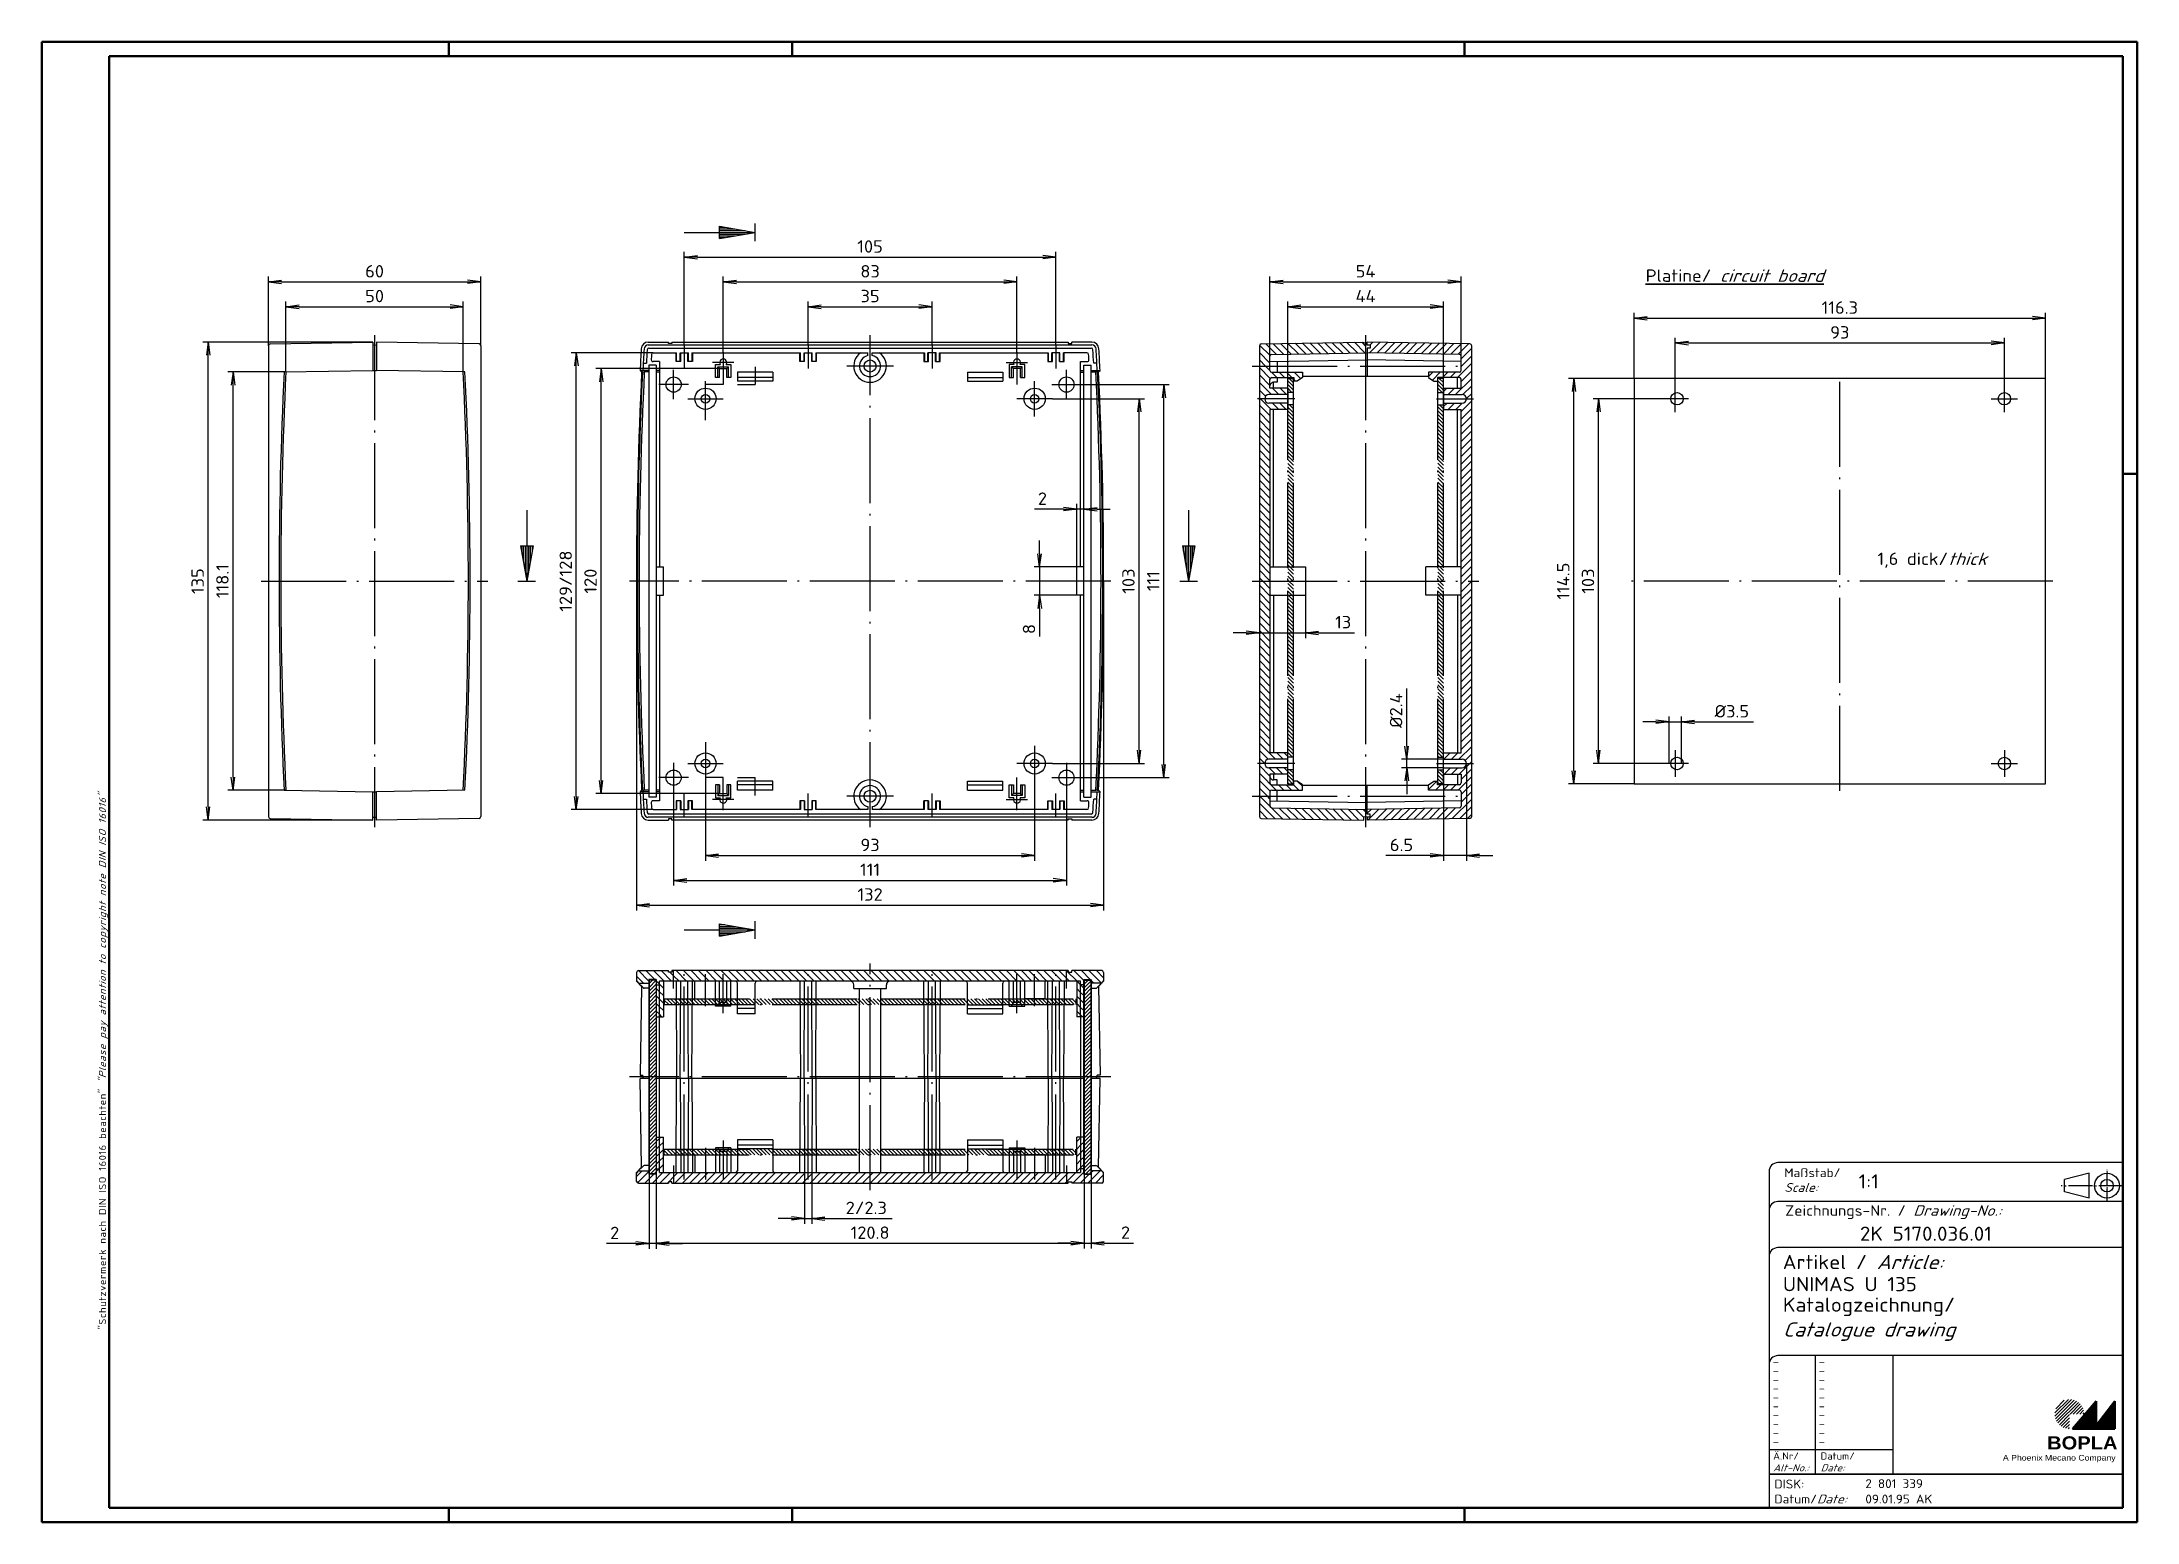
# Model space of a CAD drawing. Header units: millimetres. Extents: x 1 to 593, y 1 to 419.
import ezdxf

# ---------------------------------------------------------------- set-up
doc = ezdxf.new("R2010")
doc.units = ezdxf.units.MM
doc.linetypes.add('ACAD_ISO02W100', pattern=[15, 12, -3])
doc.linetypes.add('ACAD_ISO04W100', pattern=[30.5, 24, -3, 0.5, -3])
doc.styles.get("Standard").update_dxf_attribs({"font": 'isocp.shx', "width": 1.2})
doc.dimstyles.new('phoenix', dxfattribs={"dimtxt": 2.5, "dimasz": 3.72, "dimexe": 1.5, "dimexo": 0, "dimgap": 0.5, "dimtad": 1, "dimdec": 6, "dimdsep": 46, "dimtxsty": 'Standard', "dimblk": '_OPEN15', "dimcen": 0, "dimclrd": 1, "dimclre": 1, "dimclrt": 5, "dimadec": 4, "dimazin": 2, "dimtfac": 0.666667, "dimtdec": 6, "dimtmove": 0, "dimatfit": 0, "dimldrblk": '_OPEN15', "dimfxl": 1, "dimtolj": 1, "dimlwd": 25, "dimlwe": 25, "dimarcsym": 0})

msp = doc.modelspace()

# ---------------------------------------------------------------- texts
at = {"color": 1, "linetype": 'Continuous', "width": 1.5}
for p in [(490, 45.25), (490, 42.75), (503, 45.25), (503, 42.75), (490, 40.25), (490, 37.75), (490, 35.25), (503, 40.25), (503, 37.75), (503, 35.25), (490, 32.75), (490, 30.25), (503, 32.75), (503, 30.25), (490, 27.75), (490, 25.25), (503, 27.75), (503, 25.25), (490, 22.75), (503, 22.75)]:
    msp.add_text('-', height=2, dxfattribs=at).set_placement(p)
at = {"color": 5, "linetype": 'Continuous', "lineweight": 35, "attachment_point": 7}
for s, insert, char_height in [('{\\LPlatine/ \\Q20;circuit board}', (454.14256, 351.249005), 3.5), ('1,6 dick/{\\Q20;thick}', (519.636551, 270.472347), 3.5), ('{\\C1;Maßstab/\\P\\Q20;Scale:}', (493.294276, 94.246691), 2.5), ('{\\C7;1:1}', (514.307463, 95.198758), 4), ('Zeichnungs-Nr. / {\\Q20;Drawing-No.:}', (493.570213, 86.578462), 3), ('{\\C7;2K 5170.036.01}', (514.681094, 80.436305), 4), ('{\\C7;Artikel / \\Q20;Article:}', (492.88006, 72.428962), 4), ('{\\C7;UNIMAS U 135}', (492.930498, 66.1809), 4), ('{\\C7;Katalogzeichnung/}', (492.930498, 59.1809), 4), ('{\\Q20;\\C7;Catalogue drawing}', (492.930498, 52.1809), 4), ('{\\C1;Ä.Nr/\\P\\Q20;Alt-No.:}', (490.167758, 15.323039), 2), ('{\\C1;Datum/\\P\\Q20;Date:}', (503.591834, 15.323043), 2), ('DISK:', (490.528991, 10.494755), 2.5), ('2 801 339', (516.217866, 10.605922), 2.5), ('Datum/{\\Q20;Date:}', (490.528991, 6.248888), 2.5), ('09.01.95 AK', (516.217866, 6.248888), 2.5)]:
    msp.add_mtext(s, dxfattribs=dict(at, insert=insert, char_height=char_height))
at = {"color": 7, "linetype": 'Continuous', "lineweight": 50, "insert": (19.702487, 55.393512), "char_height": 2, "attachment_point": 7, "rotation": 90}
msp.add_mtext('{\\T1.1;\\C1;"Schutzvermerk nach DIN ISO 16016 beachten" \\Q20;"Please pay attention to copyright note DIN ISO 16016"}', dxfattribs=at)
at = {"color": 7, "linetype": 'Continuous', "lineweight": 50, "insert": (567.565881, 21.465179), "char_height": 3.7, "attachment_point": 7, "line_spacing_factor": 1.135135}
msp.add_mtext('{\\fArial|b1|i0|c0|p34;\\W1.1;BOPLA}', dxfattribs=at)
at = {"color": 7, "linetype": 'Continuous', "lineweight": 50, "insert": (555.084237, 17.883461), "char_height": 1.6, "attachment_point": 7}
msp.add_mtext('{\\fArial|b0|i0|c0|p34;\\W1.1;\\C1;A Phoenix Mecano Company}', dxfattribs=at)

# ---------------------------------------------------------------- blocks, each defined once
blk = doc.blocks.new('_OPEN15', base_point=(1, 0))
at = {"color": 0, "linetype": 'ByBlock'}
for p, q in [((1, 0), (0, 0.13)), ((0, 0), (1, 0)), ((1, 0), (0, -0.13))]:
    blk.add_line(p, q, dxfattribs=at)
blk = doc.blocks.new('*D111')
at = {"color": 1, "linetype": 'Continuous', "lineweight": 25}
for p, q in [((462.5, 321.98), (462.5, 335.48)), ((466.22, 333.98), (551.78, 333.98)), ((555.5, 321.98), (555.5, 335.48))]:
    blk.add_line(p, q, dxfattribs=at)
at = {"color": 1, "linetype": 'Continuous', "lineweight": 25, "xscale": 3.72, "yscale": 3.72, "zscale": 3.72, "rotation": 180}
blk.add_blockref('_OPEN15', (462.5, 333.98), dxfattribs=at)
at = {"color": 1, "linetype": 'Continuous', "lineweight": 25, "xscale": 3.72, "yscale": 3.72, "zscale": 3.72}
blk.add_blockref('_OPEN15', (555.5, 333.98), dxfattribs=at)
at = {"color": 5, "linetype": 'Continuous', "insert": (509, 336.98), "char_height": 3.5, "attachment_point": 5}
blk.add_mtext('\\A1;93', dxfattribs=at)
blk = doc.blocks.new('*D110')
at = {"color": 1, "linetype": 'Continuous', "lineweight": 25}
for p, q in [((450.85, 323.98), (450.85, 342.48)), ((454.57, 340.98), (563.43, 340.98)), ((567.15, 323.98), (567.15, 342.48))]:
    blk.add_line(p, q, dxfattribs=at)
at = {"color": 1, "linetype": 'Continuous', "lineweight": 25, "xscale": 3.72, "yscale": 3.72, "zscale": 3.72, "rotation": 180}
blk.add_blockref('_OPEN15', (450.85, 340.98), dxfattribs=at)
at = {"color": 1, "linetype": 'Continuous', "lineweight": 25, "xscale": 3.72, "yscale": 3.72, "zscale": 3.72}
blk.add_blockref('_OPEN15', (567.15, 340.98), dxfattribs=at)
at = {"color": 5, "linetype": 'Continuous', "insert": (509, 343.98), "char_height": 3.5, "attachment_point": 5}
blk.add_mtext('\\A1;116.3', dxfattribs=at)
blk = doc.blocks.new('*D109')
at = {"color": 1, "linetype": 'Continuous', "lineweight": 25}
for p, q in [((450.85, 323.98), (432.35, 323.98)), ((433.85, 213.2), (433.85, 320.26)), ((450.85, 209.48), (432.35, 209.48))]:
    blk.add_line(p, q, dxfattribs=at)
at = {"color": 1, "linetype": 'Continuous', "lineweight": 25, "xscale": 3.72, "yscale": 3.72, "zscale": 3.72}
for p, rotation in [((433.85, 323.98), 90), ((433.85, 209.48), 270)]:
    blk.add_blockref('_OPEN15', p, dxfattribs=dict(at, rotation=rotation))
at = {"color": 5, "linetype": 'Continuous', "insert": (430.85, 266.73), "char_height": 3.5, "attachment_point": 5, "rotation": 90}
blk.add_mtext('\\A1;114.5', dxfattribs=at)
blk = doc.blocks.new('*D108')
at = {"color": 1, "linetype": 'Continuous', "lineweight": 25}
for p, q in [((458.75, 318.23), (439.35, 318.23)), ((440.85, 218.95), (440.85, 314.51)), ((458.75, 215.23), (439.35, 215.23))]:
    blk.add_line(p, q, dxfattribs=at)
at = {"color": 1, "linetype": 'Continuous', "lineweight": 25, "xscale": 3.72, "yscale": 3.72, "zscale": 3.72}
for p, rotation in [((440.85, 318.23), 90), ((440.85, 215.23), 270)]:
    blk.add_blockref('_OPEN15', p, dxfattribs=dict(at, rotation=rotation))
at = {"color": 5, "linetype": 'Continuous', "insert": (437.85, 266.73), "char_height": 3.5, "attachment_point": 5, "rotation": 90}
blk.add_mtext('\\A1;103', dxfattribs=at)
blk = doc.blocks.new('*D87')
at = {"color": 1, "linetype": 'Continuous', "lineweight": 25}
for p, q in [((457.03, 226.98), (453.31, 226.98)), ((460.75, 215.23), (460.75, 228.48)), ((460.75, 226.98), (464.25, 226.98)), ((464.25, 215.23), (464.25, 228.48)), ((467.97, 226.98), (484.66, 226.98))]:
    blk.add_line(p, q, dxfattribs=at)
at = {"color": 1, "linetype": 'Continuous', "lineweight": 25, "xscale": 3.72, "yscale": 3.72, "zscale": 3.72}
blk.add_blockref('_OPEN15', (460.75, 226.98), dxfattribs=at)
at = {"color": 1, "linetype": 'Continuous', "lineweight": 25, "xscale": 3.72, "yscale": 3.72, "zscale": 3.72, "rotation": 180}
blk.add_blockref('_OPEN15', (464.25, 226.98), dxfattribs=at)
at = {"color": 5, "linetype": 'Continuous', "insert": (478.49, 229.98), "char_height": 3.5, "attachment_point": 5}
blk.add_mtext('\\A1;%%c3.5', dxfattribs=at)
blk = doc.blocks.new('*D107')
at = {"color": 1, "linetype": 'Continuous', "lineweight": 25}
for p, q in [((65, 333.22), (65, 352.73)), ((68.72, 351.23), (121.28, 351.23)), ((125, 333.22), (125, 352.73))]:
    blk.add_line(p, q, dxfattribs=at)
at = {"color": 1, "linetype": 'Continuous', "lineweight": 25, "xscale": 3.72, "yscale": 3.72, "zscale": 3.72, "rotation": 180}
blk.add_blockref('_OPEN15', (65, 351.23), dxfattribs=at)
at = {"color": 1, "linetype": 'Continuous', "lineweight": 25, "xscale": 3.72, "yscale": 3.72, "zscale": 3.72}
blk.add_blockref('_OPEN15', (125, 351.23), dxfattribs=at)
at = {"color": 5, "linetype": 'Continuous', "insert": (95, 354.23), "char_height": 3.5, "attachment_point": 5}
blk.add_mtext('\\A1;60', dxfattribs=at)
blk = doc.blocks.new('*D106')
at = {"color": 1, "linetype": 'Continuous', "lineweight": 25}
for p, q in [((69.95, 325.8), (69.95, 345.73)), ((73.67, 344.23), (116.33, 344.23)), ((120.05, 325.8), (120.05, 345.73))]:
    blk.add_line(p, q, dxfattribs=at)
at = {"color": 1, "linetype": 'Continuous', "lineweight": 25, "xscale": 3.72, "yscale": 3.72, "zscale": 3.72, "rotation": 180}
blk.add_blockref('_OPEN15', (69.95, 344.23), dxfattribs=at)
at = {"color": 1, "linetype": 'Continuous', "lineweight": 25, "xscale": 3.72, "yscale": 3.72, "zscale": 3.72}
blk.add_blockref('_OPEN15', (120.05, 344.23), dxfattribs=at)
at = {"color": 5, "linetype": 'Continuous', "insert": (95, 347.23), "char_height": 3.5, "attachment_point": 5}
blk.add_mtext('\\A1;50', dxfattribs=at)
blk = doc.blocks.new('*D105')
at = {"color": 1, "linetype": 'Continuous', "lineweight": 25}
for p, q in [((69.95, 325.8), (53.5, 325.8)), ((55, 211.38), (55, 322.08)), ((69.95, 207.66), (53.5, 207.66))]:
    blk.add_line(p, q, dxfattribs=at)
at = {"color": 1, "linetype": 'Continuous', "lineweight": 25, "xscale": 3.72, "yscale": 3.72, "zscale": 3.72}
for p, rotation in [((55, 325.8), 90), ((55, 207.66), 270)]:
    blk.add_blockref('_OPEN15', p, dxfattribs=dict(at, rotation=rotation))
at = {"color": 5, "linetype": 'Continuous', "insert": (52, 266.73), "char_height": 3.5, "attachment_point": 5, "rotation": 90}
blk.add_mtext('\\A1;118.1', dxfattribs=at)
blk = doc.blocks.new('*D86')
at = {"color": 1, "linetype": 'Continuous', "lineweight": 25}
for p, q in [((94.5, 334.23), (46.5, 334.23)), ((48, 202.95), (48, 330.51)), ((94.5, 199.23), (46.5, 199.23))]:
    blk.add_line(p, q, dxfattribs=at)
at = {"color": 1, "linetype": 'Continuous', "lineweight": 25, "xscale": 3.72, "yscale": 3.72, "zscale": 3.72}
for p, rotation in [((48, 334.23), 90), ((48, 199.23), 270)]:
    blk.add_blockref('_OPEN15', p, dxfattribs=dict(at, rotation=rotation))
at = {"color": 5, "linetype": 'Continuous', "insert": (45, 266.73), "char_height": 3.5, "attachment_point": 5, "rotation": 90}
blk.add_mtext('\\A1;135', dxfattribs=at)
blk = doc.blocks.new('*D104')
at = {"color": 1, "linetype": 'Continuous', "lineweight": 25}
for p, q in [((192.5, 326.73), (157.5, 326.73)), ((159, 210.45), (159, 323.01)), ((192.5, 206.73), (157.5, 206.73))]:
    blk.add_line(p, q, dxfattribs=at)
at = {"color": 1, "linetype": 'Continuous', "lineweight": 25, "xscale": 3.72, "yscale": 3.72, "zscale": 3.72}
for p, rotation in [((159, 326.73), 90), ((159, 206.73), 270)]:
    blk.add_blockref('_OPEN15', p, dxfattribs=dict(at, rotation=rotation))
at = {"color": 5, "linetype": 'Continuous', "insert": (156, 266.73), "char_height": 3.5, "attachment_point": 5, "rotation": 90}
blk.add_mtext('\\A1;120', dxfattribs=at)
blk = doc.blocks.new('*D103')
at = {"color": 1, "linetype": 'Continuous', "lineweight": 25}
for p, q in [((173.75, 331.23), (150.5, 331.23)), ((152, 205.95), (152, 327.51)), ((173.75, 202.23), (150.5, 202.23))]:
    blk.add_line(p, q, dxfattribs=at)
at = {"color": 1, "linetype": 'Continuous', "lineweight": 25, "xscale": 3.72, "yscale": 3.72, "zscale": 3.72}
for p, rotation in [((152, 331.23), 90), ((152, 202.23), 270)]:
    blk.add_blockref('_OPEN15', p, dxfattribs=dict(at, rotation=rotation))
at = {"color": 5, "linetype": 'Continuous', "insert": (149, 266.73), "char_height": 3.5, "attachment_point": 5, "rotation": 90}
blk.add_mtext('\\A1;129/128', dxfattribs=at)
blk = doc.blocks.new('*D102')
at = {"color": 1, "linetype": 'Continuous', "lineweight": 25}
for p, q in [((217.5, 333.23), (217.5, 345.73)), ((221.22, 344.23), (248.78, 344.23)), ((252.5, 333.23), (252.5, 345.73))]:
    blk.add_line(p, q, dxfattribs=at)
at = {"color": 1, "linetype": 'Continuous', "lineweight": 25, "xscale": 3.72, "yscale": 3.72, "zscale": 3.72, "rotation": 180}
blk.add_blockref('_OPEN15', (217.5, 344.23), dxfattribs=at)
at = {"color": 1, "linetype": 'Continuous', "lineweight": 25, "xscale": 3.72, "yscale": 3.72, "zscale": 3.72}
blk.add_blockref('_OPEN15', (252.5, 344.23), dxfattribs=at)
at = {"color": 5, "linetype": 'Continuous', "insert": (235, 347.23), "char_height": 3.5, "attachment_point": 5}
blk.add_mtext('\\A1;35', dxfattribs=at)
blk = doc.blocks.new('*D101')
at = {"color": 1, "linetype": 'Continuous', "lineweight": 25}
for p, q in [((193.5, 331.23), (193.5, 352.73)), ((197.22, 351.23), (272.78, 351.23)), ((276.5, 331.43), (276.5, 352.73))]:
    blk.add_line(p, q, dxfattribs=at)
at = {"color": 1, "linetype": 'Continuous', "lineweight": 25, "xscale": 3.72, "yscale": 3.72, "zscale": 3.72, "rotation": 180}
blk.add_blockref('_OPEN15', (193.5, 351.23), dxfattribs=at)
at = {"color": 1, "linetype": 'Continuous', "lineweight": 25, "xscale": 3.72, "yscale": 3.72, "zscale": 3.72}
blk.add_blockref('_OPEN15', (276.5, 351.23), dxfattribs=at)
at = {"color": 5, "linetype": 'Continuous', "insert": (235, 354.23), "char_height": 3.5, "attachment_point": 5}
blk.add_mtext('\\A1;83', dxfattribs=at)
blk = doc.blocks.new('*D100')
at = {"color": 1, "linetype": 'Continuous', "lineweight": 25}
for p, q in [((182.5, 333.23), (182.5, 359.73)), ((186.22, 358.23), (283.78, 358.23)), ((287.5, 333.23), (287.5, 359.73))]:
    blk.add_line(p, q, dxfattribs=at)
at = {"color": 1, "linetype": 'Continuous', "lineweight": 25, "xscale": 3.72, "yscale": 3.72, "zscale": 3.72, "rotation": 180}
blk.add_blockref('_OPEN15', (182.5, 358.23), dxfattribs=at)
at = {"color": 1, "linetype": 'Continuous', "lineweight": 25, "xscale": 3.72, "yscale": 3.72, "zscale": 3.72}
blk.add_blockref('_OPEN15', (287.5, 358.23), dxfattribs=at)
at = {"color": 5, "linetype": 'Continuous', "insert": (235, 361.23), "char_height": 3.5, "attachment_point": 5}
blk.add_mtext('\\A1;105', dxfattribs=at)
blk = doc.blocks.new('*D99')
at = {"color": 1, "linetype": 'Continuous', "lineweight": 25}
for p, q in [((286.5, 318.23), (312.5, 318.23)), ((311, 218.95), (311, 314.51)), ((286.5, 215.23), (312.5, 215.23))]:
    blk.add_line(p, q, dxfattribs=at)
at = {"color": 1, "linetype": 'Continuous', "lineweight": 25, "xscale": 3.72, "yscale": 3.72, "zscale": 3.72}
for p, rotation in [((311, 318.23), 90), ((311, 215.23), 270)]:
    blk.add_blockref('_OPEN15', p, dxfattribs=dict(at, rotation=rotation))
at = {"color": 5, "linetype": 'Continuous', "insert": (308, 266.73), "char_height": 3.5, "attachment_point": 5, "rotation": 90}
blk.add_mtext('\\A1;103', dxfattribs=at)
blk = doc.blocks.new('*D98')
at = {"color": 1, "linetype": 'Continuous', "lineweight": 25}
for p, q in [((294.65, 322.23), (319.5, 322.23)), ((318, 214.95), (318, 318.51)), ((294.65, 211.23), (319.5, 211.23))]:
    blk.add_line(p, q, dxfattribs=at)
at = {"color": 1, "linetype": 'Continuous', "lineweight": 25, "xscale": 3.72, "yscale": 3.72, "zscale": 3.72}
for p, rotation in [((318, 322.23), 90), ((318, 211.23), 270)]:
    blk.add_blockref('_OPEN15', p, dxfattribs=dict(at, rotation=rotation))
at = {"color": 5, "linetype": 'Continuous', "insert": (315, 266.73), "char_height": 3.5, "attachment_point": 5, "rotation": 90}
blk.add_mtext('\\A1;111', dxfattribs=at)
blk = doc.blocks.new('*D97')
at = {"color": 1, "linetype": 'Continuous', "lineweight": 25}
for p, q in [((282.91, 274.45), (282.91, 278.17)), ((293.4, 270.73), (281.41, 270.73)), ((282.91, 270.73), (282.91, 262.73)), ((293.4, 262.73), (281.41, 262.73)), ((282.91, 259.01), (282.91, 251.11))]:
    blk.add_line(p, q, dxfattribs=at)
at = {"color": 1, "linetype": 'Continuous', "lineweight": 25, "xscale": 3.72, "yscale": 3.72, "zscale": 3.72}
for p, rotation in [((282.91, 270.73), 270), ((282.91, 262.73), 90)]:
    blk.add_blockref('_OPEN15', p, dxfattribs=dict(at, rotation=rotation))
at = {"color": 5, "linetype": 'Continuous', "insert": (279.91, 253.2), "char_height": 3.5, "attachment_point": 5, "rotation": 90}
blk.add_mtext('\\A1;8', dxfattribs=at)
blk = doc.blocks.new('*D96')
at = {"color": 1, "linetype": 'Continuous', "lineweight": 25}
for p, q in [((289.68, 287.02), (281.42, 287.02)), ((293.4, 270.73), (293.4, 288.52)), ((295.4, 287.02), (293.4, 287.02)), ((295.4, 270.73), (295.4, 288.52)), ((299.12, 287.02), (302.84, 287.02))]:
    blk.add_line(p, q, dxfattribs=at)
at = {"color": 1, "linetype": 'Continuous', "lineweight": 25, "xscale": 3.72, "yscale": 3.72, "zscale": 3.72}
blk.add_blockref('_OPEN15', (293.4, 287.02), dxfattribs=at)
at = {"color": 1, "linetype": 'Continuous', "lineweight": 25, "xscale": 3.72, "yscale": 3.72, "zscale": 3.72, "rotation": 180}
blk.add_blockref('_OPEN15', (295.4, 287.02), dxfattribs=at)
at = {"color": 5, "linetype": 'Continuous', "insert": (283.69, 290.02), "char_height": 3.5, "attachment_point": 5}
blk.add_mtext('\\A1;2', dxfattribs=at)
blk = doc.blocks.new('*D95')
at = {"color": 1, "linetype": 'Continuous', "lineweight": 25}
for p, q in [((188.5, 210.23), (188.5, 187.73)), ((281.5, 210.23), (281.5, 187.73)), ((192.22, 189.23), (277.78, 189.23))]:
    blk.add_line(p, q, dxfattribs=at)
at = {"color": 1, "linetype": 'Continuous', "lineweight": 25, "xscale": 3.72, "yscale": 3.72, "zscale": 3.72, "rotation": 180}
blk.add_blockref('_OPEN15', (188.5, 189.23), dxfattribs=at)
at = {"color": 1, "linetype": 'Continuous', "lineweight": 25, "xscale": 3.72, "yscale": 3.72, "zscale": 3.72}
blk.add_blockref('_OPEN15', (281.5, 189.23), dxfattribs=at)
at = {"color": 5, "linetype": 'Continuous', "insert": (235, 192.23), "char_height": 3.5, "attachment_point": 5}
blk.add_mtext('\\A1;93', dxfattribs=at)
blk = doc.blocks.new('*D94')
at = {"color": 1, "linetype": 'Continuous', "lineweight": 25}
for p, q in [((179.5, 207.08), (179.5, 180.73)), ((290.5, 207.08), (290.5, 180.73)), ((183.22, 182.23), (286.78, 182.23))]:
    blk.add_line(p, q, dxfattribs=at)
at = {"color": 1, "linetype": 'Continuous', "lineweight": 25, "xscale": 3.72, "yscale": 3.72, "zscale": 3.72, "rotation": 180}
blk.add_blockref('_OPEN15', (179.5, 182.23), dxfattribs=at)
at = {"color": 1, "linetype": 'Continuous', "lineweight": 25, "xscale": 3.72, "yscale": 3.72, "zscale": 3.72}
blk.add_blockref('_OPEN15', (290.5, 182.23), dxfattribs=at)
at = {"color": 5, "linetype": 'Continuous', "insert": (235, 185.23), "char_height": 3.5, "attachment_point": 5}
blk.add_mtext('\\A1;111', dxfattribs=at)
blk = doc.blocks.new('*D85')
at = {"color": 1, "linetype": 'Continuous', "lineweight": 25}
for p, q in [((169, 266.73), (169, 173.73)), ((301, 266.73), (301, 173.73)), ((172.72, 175.23), (297.28, 175.23))]:
    blk.add_line(p, q, dxfattribs=at)
at = {"color": 1, "linetype": 'Continuous', "lineweight": 25, "xscale": 3.72, "yscale": 3.72, "zscale": 3.72, "rotation": 180}
blk.add_blockref('_OPEN15', (169, 175.23), dxfattribs=at)
at = {"color": 1, "linetype": 'Continuous', "lineweight": 25, "xscale": 3.72, "yscale": 3.72, "zscale": 3.72}
blk.add_blockref('_OPEN15', (301, 175.23), dxfattribs=at)
at = {"color": 5, "linetype": 'Continuous', "insert": (235, 178.23), "char_height": 3.5, "attachment_point": 5}
blk.add_mtext('\\A1;132', dxfattribs=at)
blk = doc.blocks.new('*D93')
at = {"color": 1, "linetype": 'Continuous', "lineweight": 25}
for p, q in [((345, 266.73), (345, 250.64)), ((358, 262.73), (358, 250.64)), ((341.28, 252.14), (337.56, 252.14)), ((345, 252.14), (358, 252.14)), ((361.72, 252.14), (371.89, 252.14))]:
    blk.add_line(p, q, dxfattribs=at)
at = {"color": 1, "linetype": 'Continuous', "lineweight": 25, "xscale": 3.72, "yscale": 3.72, "zscale": 3.72}
blk.add_blockref('_OPEN15', (345, 252.14), dxfattribs=at)
at = {"color": 1, "linetype": 'Continuous', "lineweight": 25, "xscale": 3.72, "yscale": 3.72, "zscale": 3.72, "rotation": 180}
blk.add_blockref('_OPEN15', (358, 252.14), dxfattribs=at)
at = {"color": 5, "linetype": 'Continuous', "insert": (368.67, 255.14), "char_height": 3.5, "attachment_point": 5}
blk.add_mtext('\\A1;13', dxfattribs=at)
blk = doc.blocks.new('*D92')
at = {"color": 1, "linetype": 'Continuous', "lineweight": 25}
for p, q in [((348, 330.26), (348, 352.73)), ((351.72, 351.23), (398.28, 351.23)), ((402, 330.27), (402, 352.73))]:
    blk.add_line(p, q, dxfattribs=at)
at = {"color": 1, "linetype": 'Continuous', "lineweight": 25, "xscale": 3.72, "yscale": 3.72, "zscale": 3.72, "rotation": 180}
blk.add_blockref('_OPEN15', (348, 351.23), dxfattribs=at)
at = {"color": 1, "linetype": 'Continuous', "lineweight": 25, "xscale": 3.72, "yscale": 3.72, "zscale": 3.72}
blk.add_blockref('_OPEN15', (402, 351.23), dxfattribs=at)
at = {"color": 5, "linetype": 'Continuous', "insert": (375, 354.23), "char_height": 3.5, "attachment_point": 5}
blk.add_mtext('\\A1;54', dxfattribs=at)
blk = doc.blocks.new('*D84')
at = {"color": 1, "linetype": 'Continuous', "lineweight": 25}
for p, q in [((353, 321.23), (353, 345.73)), ((356.72, 344.23), (393.28, 344.23)), ((397, 321.23), (397, 345.73))]:
    blk.add_line(p, q, dxfattribs=at)
at = {"color": 1, "linetype": 'Continuous', "lineweight": 25, "xscale": 3.72, "yscale": 3.72, "zscale": 3.72, "rotation": 180}
blk.add_blockref('_OPEN15', (353, 344.23), dxfattribs=at)
at = {"color": 1, "linetype": 'Continuous', "lineweight": 25, "xscale": 3.72, "yscale": 3.72, "zscale": 3.72}
blk.add_blockref('_OPEN15', (397, 344.23), dxfattribs=at)
at = {"color": 5, "linetype": 'Continuous', "insert": (375, 347.23), "char_height": 3.5, "attachment_point": 5}
blk.add_mtext('\\A1;44', dxfattribs=at)
blk = doc.blocks.new('*D91')
at = {"color": 1, "linetype": 'Continuous', "lineweight": 25}
for p, q in [((386.62, 220.15), (386.62, 236.45)), ((397, 216.43), (385.12, 216.43)), ((397, 214.03), (385.12, 214.03)), ((386.62, 214.03), (386.62, 216.43)), ((386.62, 210.31), (386.62, 206.59))]:
    blk.add_line(p, q, dxfattribs=at)
at = {"color": 1, "linetype": 'Continuous', "lineweight": 25, "xscale": 3.72, "yscale": 3.72, "zscale": 3.72}
for p, rotation in [((386.62, 216.43), 270), ((386.62, 214.03), 90)]:
    blk.add_blockref('_OPEN15', p, dxfattribs=dict(at, rotation=rotation))
at = {"color": 5, "linetype": 'Continuous', "insert": (383.62, 230.16), "char_height": 3.5, "attachment_point": 5, "rotation": 90}
blk.add_mtext('\\A1;%%c2.4', dxfattribs=at)
blk = doc.blocks.new('*D83')
at = {"color": 1, "linetype": 'Continuous', "lineweight": 25}
for p, q in [((403.5, 215.23), (403.5, 187.73)), ((397, 212.23), (397, 187.73)), ((393.28, 189.23), (380.75, 189.23)), ((403.5, 189.23), (397, 189.23)), ((407.22, 189.23), (410.94, 189.23))]:
    blk.add_line(p, q, dxfattribs=at)
at = {"color": 1, "linetype": 'Continuous', "lineweight": 25, "xscale": 3.72, "yscale": 3.72, "zscale": 3.72}
blk.add_blockref('_OPEN15', (397, 189.23), dxfattribs=at)
at = {"color": 1, "linetype": 'Continuous', "lineweight": 25, "xscale": 3.72, "yscale": 3.72, "zscale": 3.72, "rotation": 180}
blk.add_blockref('_OPEN15', (403.5, 189.23), dxfattribs=at)
at = {"color": 5, "linetype": 'Continuous', "insert": (385.16, 192.23), "char_height": 3.5, "attachment_point": 5}
blk.add_mtext('\\A1;6.5', dxfattribs=at)
blk = doc.blocks.new('*X41')
at = {"color": 0, "linetype": 'Continuous'}
for p, q in [((376.16, 329.49), (379.11, 332.44)), ((376.19, 331.64), (377.02, 332.47)), ((378.24, 329.45), (381.19, 332.4)), ((380.33, 329.42), (383.28, 332.36)), ((382.41, 329.38), (385.36, 332.33)), ((384.5, 329.34), (387.45, 332.29)), ((386.58, 329.31), (389.53, 332.26)), ((388.67, 329.27), (391.62, 332.22)), ((390.75, 329.23), (393.7, 332.18)), ((392.84, 329.2), (395.79, 332.15)), ((394.92, 329.16), (397.87, 332.11)), ((397.01, 329.12), (399.96, 332.07)), ((399.09, 329.09), (402.04, 332.04)), ((401.18, 329.05), (404.13, 332)), ((400.99, 322.5), (405, 326.51)), ((402, 327.75), (405, 330.75)), ((402, 325.63), (405, 328.63)), ((392.8, 322.8), (394, 324)), ((393.89, 321.77), (396.12, 324)), ((396.75, 322.5), (398.25, 324)), ((398.87, 322.5), (400.37, 324)), ((400.43, 317.7), (405, 322.27)), ((402, 321.39), (405, 324.39)), ((402.53, 317.68), (405, 320.15)), ((397, 318.51), (397.99, 319.5)), ((397, 314.27), (398.03, 315.3)), ((398.31, 317.7), (400.11, 319.5)), ((398.35, 313.5), (400.15, 315.3)), ((400.47, 313.5), (402.27, 315.3)), ((402, 312.9), (405, 315.9)), ((402, 310.78), (405, 313.78)), ((403.5, 316.53), (405, 318.03)), ((402, 308.66), (405, 311.66)), ((402, 306.54), (405, 309.54)), ((402, 304.42), (405, 307.42)), ((402, 302.3), (405, 305.3)), ((402, 300.18), (405, 303.18)), ((402, 298.06), (405, 301.06)), ((402, 295.93), (405, 298.93)), ((402, 293.81), (405, 296.81)), ((402, 291.69), (405, 294.69)), ((402, 289.57), (405, 292.57)), ((402, 287.45), (405, 290.45)), ((402, 285.33), (405, 288.33)), ((402, 283.21), (405, 286.21)), ((402, 281.08), (405, 284.08)), ((402, 278.96), (405, 281.96)), ((402, 276.84), (405, 279.84)), ((402, 274.72), (405, 277.72)), ((402, 272.6), (405, 275.6)), ((402, 270.48), (405, 273.48)), ((402, 268.36), (405, 271.36)), ((402, 266.24), (405, 269.24)), ((402.89, 265), (405, 267.11)), ((402, 264.11), (402.89, 265)), ((402, 261.99), (405, 264.99)), ((402, 259.87), (405, 262.87)), ((402, 257.75), (405, 260.75)), ((402, 255.63), (405, 258.63)), ((402, 253.51), (405, 256.51)), ((402, 251.39), (405, 254.39)), ((402, 249.26), (405, 252.26)), ((402, 247.14), (405, 250.14)), ((402, 245.02), (405, 248.02)), ((402, 242.9), (405, 245.9)), ((402, 240.78), (405, 243.78)), ((402, 238.66), (405, 241.66)), ((402, 236.54), (405, 239.54)), ((402, 234.42), (405, 237.42)), ((402, 232.29), (405, 235.29)), ((402, 230.17), (405, 233.17)), ((402, 228.05), (405, 231.05)), ((402, 225.93), (405, 228.93)), ((402, 223.81), (405, 226.81)), ((402, 221.69), (405, 224.69)), ((402, 219.57), (405, 222.57)), ((402, 217.45), (405, 220.45)), ((397.13, 214.7), (398.93, 216.5)), ((399.25, 214.7), (401.05, 216.5)), ((401.38, 214.7), (405, 218.32)), ((401.42, 210.5), (404.42, 213.5)), ((403.15, 214.35), (405, 216.2)), ((404.42, 213.5), (405, 214.08)), ((392.8, 206.12), (395.18, 208.5)), ((394.8, 206), (396.3, 207.5)), ((396.92, 206), (398.42, 207.5)), ((397.18, 210.5), (398.98, 212.3)), ((399.04, 206), (400.54, 207.5)), ((399.3, 210.5), (401.1, 212.3)), ((401.16, 206), (405, 209.84)), ((402, 208.96), (405, 211.96)), ((402, 204.72), (405, 207.72)), ((399.44, 197.92), (405, 203.47)), ((401.6, 197.96), (405, 201.35)), ((402, 202.6), (405, 205.6)), ((375.5, 199.43), (376.59, 200.52)), ((375.69, 197.5), (378.75, 200.56)), ((377.85, 197.54), (380.91, 200.59)), ((380.01, 197.58), (383.07, 200.63)), ((382.17, 197.62), (385.22, 200.67)), ((384.33, 197.65), (387.38, 200.71)), ((386.49, 197.69), (389.54, 200.75)), ((388.65, 197.73), (391.7, 200.78)), ((390.81, 197.77), (393.86, 200.82)), ((392.97, 197.8), (396.02, 200.86)), ((395.13, 197.84), (398.18, 200.9)), ((397.28, 197.88), (400.34, 200.93)), ((403.76, 197.99), (405, 199.23))]:
    blk.add_line(p, q, dxfattribs=at)
blk = doc.blocks.new('*X42')
at = {"color": 0, "linetype": 'Continuous'}
for p, q in [((348.02, 328.68), (345.03, 331.67)), ((349.77, 329.05), (346.81, 332.02)), ((351.86, 329.09), (348.89, 332.05)), ((353.94, 329.12), (350.98, 332.09)), ((356.03, 329.16), (353.06, 332.13)), ((358.11, 329.2), (355.15, 332.16)), ((360.2, 329.23), (357.23, 332.2)), ((362.28, 329.27), (359.32, 332.23)), ((364.37, 329.31), (361.4, 332.27)), ((366.45, 329.34), (363.49, 332.31)), ((368.54, 329.38), (365.57, 332.34)), ((370.62, 329.41), (367.66, 332.38)), ((372.71, 329.45), (369.74, 332.42)), ((374.79, 329.49), (371.83, 332.45)), ((374.5, 331.9), (373.91, 332.49)), ((375, 331.4), (374.72, 331.68)), ((348, 326.58), (345, 329.58)), ((346.71, 325.75), (345, 327.46)), ((348, 324.46), (346.71, 325.75)), ((348.07, 322.26), (345, 325.34)), ((348, 320.22), (345, 323.22)), ((348.39, 317.7), (345, 321.09)), ((349.96, 322.5), (348.46, 324)), ((352.08, 322.5), (350.58, 324)), ((354.2, 322.5), (352.7, 324)), ((355.2, 321.5), (354.7, 322)), ((356.67, 322.15), (354.82, 324)), ((357.2, 323.74), (356.94, 324)), ((346.75, 317.23), (345, 318.97)), ((345.35, 316.5), (345, 316.85)), ((348, 311.73), (345, 314.73)), ((348.35, 313.5), (345.35, 316.5)), ((350.47, 313.5), (348.67, 315.3)), ((350.52, 317.7), (348.72, 319.5)), ((352.59, 313.5), (350.79, 315.3)), ((352.64, 317.7), (350.84, 319.5)), ((353, 315.22), (352.92, 315.3)), ((353, 319.46), (352.96, 319.5)), ((348, 309.61), (345, 312.61)), ((348, 307.49), (345, 310.49)), ((348, 305.37), (345, 308.37)), ((348, 303.25), (345, 306.25)), ((348, 301.12), (345, 304.12)), ((348, 299), (345, 302)), ((348, 296.88), (345, 299.88)), ((348, 294.76), (345, 297.76)), ((348, 292.64), (345, 295.64)), ((348, 290.52), (345, 293.52)), ((348, 288.4), (345, 291.4)), ((348, 286.27), (345, 289.27)), ((348, 284.15), (345, 287.15)), ((348, 282.03), (345, 285.03)), ((348, 279.91), (345, 282.91)), ((348, 277.79), (345, 280.79)), ((348, 275.67), (345, 278.67)), ((348, 273.55), (345, 276.55)), ((348, 271.43), (345, 274.43)), ((348, 269.3), (345, 272.3)), ((348, 267.18), (345, 270.18)), ((348, 265.06), (345, 268.06)), ((345.94, 265), (345, 265.94)), ((348, 260.82), (345, 263.82)), ((348, 258.7), (345, 261.7)), ((348, 262.94), (345.94, 265)), ((348, 256.58), (345, 259.58)), ((348, 254.45), (345, 257.45)), ((348, 252.33), (345, 255.33)), ((348, 250.21), (345, 253.21)), ((348, 248.09), (345, 251.09)), ((348, 245.97), (345, 248.97)), ((348, 243.85), (345, 246.85)), ((348, 241.73), (345, 244.73)), ((348, 239.61), (345, 242.61)), ((348, 237.48), (345, 240.48)), ((348, 235.36), (345, 238.36)), ((348, 233.24), (345, 236.24)), ((348, 231.12), (345, 234.12)), ((348, 229), (345, 232)), ((348, 226.88), (345, 229.88)), ((348, 224.76), (345, 227.76)), ((348, 222.64), (345, 225.64)), ((348, 220.51), (345, 223.51)), ((348, 218.39), (345, 221.39)), ((349.57, 214.7), (345, 219.27)), ((347.47, 214.68), (345, 217.15)), ((346.5, 213.53), (345, 215.03)), ((351.69, 214.7), (349.89, 216.5)), ((353, 215.51), (352.01, 216.5)), ((348, 209.91), (345, 212.91)), ((349.79, 206), (345, 210.79)), ((348.02, 205.64), (345, 208.66)), ((349.53, 210.5), (347.73, 212.3)), ((351.65, 210.5), (349.85, 212.3)), ((351.91, 206), (350.41, 207.5)), ((353, 211.27), (351.97, 212.3)), ((354.03, 206), (352.53, 207.5)), ((356.15, 206), (354.65, 207.5)), ((357.2, 207.07), (355.91, 208.36)), ((347.29, 204.25), (345, 206.54)), ((345.17, 204.25), (345, 204.42)), ((349.36, 197.94), (345, 202.3)), ((348, 201.42), (345.17, 204.25)), ((348, 203.54), (347.29, 204.25)), ((347.2, 197.98), (345, 200.18)), ((351.52, 197.9), (348.45, 200.97)), ((353.68, 197.86), (350.61, 200.93)), ((355.84, 197.83), (352.77, 200.9)), ((358, 197.79), (354.93, 200.86)), ((360.16, 197.75), (357.09, 200.82)), ((362.32, 197.71), (359.24, 200.78)), ((364.47, 197.67), (361.4, 200.75)), ((366.63, 197.64), (363.56, 200.71)), ((368.79, 197.6), (365.72, 200.67)), ((370.95, 197.56), (367.88, 200.63)), ((373.11, 197.52), (370.04, 200.6)), ((374.5, 198.26), (372.2, 200.56)), ((375, 199.88), (374.36, 200.52))]:
    blk.add_line(p, q, dxfattribs=at)
blk = doc.blocks.new('*X43')
at = {"color": 0, "linetype": 'Continuous'}
for p, q in [((354.6, 319.98), (353, 321.58)), ((354.6, 318.92), (353, 320.52)), ((354.6, 321.04), (353.39, 322.25)), ((354.6, 322.1), (354.45, 322.25)), ((354.21, 318.25), (353, 319.46)), ((353.15, 318.25), (353, 318.4)), ((354.6, 312.56), (353, 314.16)), ((354.6, 313.62), (353.47, 314.75)), ((354.6, 314.68), (354.53, 314.75)), ((354.6, 311.49), (353, 313.09)), ((354.6, 310.43), (353, 312.03)), ((354.6, 309.37), (353, 310.97)), ((354.6, 308.31), (353, 309.91)), ((354.6, 307.25), (353, 308.85)), ((354.6, 306.19), (353, 307.79)), ((354.6, 305.13), (353, 306.73)), ((354.6, 304.07), (353, 305.67)), ((354.6, 303.01), (353, 304.61)), ((354.6, 301.95), (353, 303.55)), ((354.6, 300.89), (353, 302.49)), ((354.6, 299.83), (353, 301.43)), ((354.6, 298.77), (353, 300.37)), ((354.6, 297.71), (353, 299.31)), ((354.6, 296.65), (353, 298.25)), ((354.6, 295.58), (353, 297.18)), ((354.6, 294.52), (353, 296.12)), ((354.6, 293.46), (353, 295.06)), ((354.6, 292.4), (353, 294)), ((354.6, 291.34), (353, 292.94)), ((354.6, 290.28), (353, 291.88)), ((354.6, 289.22), (353, 290.82)), ((354.6, 288.16), (353, 289.76)), ((354.6, 287.1), (353, 288.7)), ((354.6, 286.04), (353, 287.64)), ((354.6, 284.98), (353, 286.58)), ((354.6, 283.92), (353, 285.52)), ((354.6, 282.86), (353, 284.46)), ((354.6, 281.8), (353, 283.4)), ((354.6, 280.74), (353, 282.34)), ((354.6, 279.67), (353, 281.27)), ((354.6, 278.61), (353, 280.21)), ((354.6, 277.55), (353, 279.15)), ((354.6, 276.49), (353, 278.09)), ((354.6, 275.43), (353, 277.03)), ((354.6, 274.37), (353, 275.97)), ((354.6, 273.31), (353, 274.91)), ((354.6, 272.25), (353, 273.85)), ((354.6, 271.19), (353, 272.79)), ((354.6, 270.13), (353, 271.73)), ((354.6, 269.07), (353, 270.67)), ((353.61, 269), (353, 269.61)), ((354.6, 266.95), (353, 268.55)), ((354.6, 265.89), (353, 267.49)), ((354.43, 265), (353, 266.43)), ((354.6, 268.01), (353.61, 269)), ((353.36, 265), (353, 265.36)), ((354.6, 262.7), (353, 264.3)), ((354.6, 261.64), (353, 263.24)), ((354.18, 261), (353, 262.18)), ((353.12, 261), (353, 261.12)), ((354.6, 259.52), (353.12, 261)), ((354.6, 263.76), (353.36, 265)), ((354.6, 260.58), (354.18, 261)), ((354.6, 264.83), (354.43, 265)), ((354.6, 258.46), (353, 260.06)), ((354.6, 257.4), (353, 259)), ((354.6, 256.34), (353, 257.94)), ((354.6, 255.28), (353, 256.88)), ((354.6, 254.22), (353, 255.82)), ((354.6, 253.16), (353, 254.76)), ((354.6, 252.1), (353, 253.7)), ((354.6, 251.04), (353, 252.64)), ((354.6, 249.98), (353, 251.58)), ((354.6, 248.92), (353, 250.52)), ((354.6, 247.85), (353, 249.45)), ((354.6, 246.79), (353, 248.39)), ((354.6, 245.73), (353, 247.33)), ((354.6, 244.67), (353, 246.27)), ((354.6, 243.61), (353, 245.21)), ((354.6, 242.55), (353, 244.15)), ((354.6, 241.49), (353, 243.09)), ((354.6, 240.43), (353, 242.03)), ((354.6, 239.37), (353, 240.97)), ((354.6, 238.31), (353, 239.91)), ((354.6, 237.25), (353, 238.85)), ((354.6, 236.19), (353, 237.79)), ((354.6, 235.13), (353, 236.73)), ((354.6, 234.07), (353, 235.67)), ((354.6, 233.01), (353, 234.61)), ((354.6, 231.95), (353, 233.55)), ((354.6, 230.88), (353, 232.48)), ((354.6, 229.82), (353, 231.42)), ((354.6, 228.76), (353, 230.36)), ((354.6, 227.7), (353, 229.3)), ((354.6, 226.64), (353, 228.24)), ((354.6, 225.58), (353, 227.18)), ((354.6, 224.52), (353, 226.12)), ((354.6, 223.46), (353, 225.06)), ((354.6, 222.4), (353, 224)), ((354.6, 221.34), (353, 222.94)), ((354.6, 220.28), (353, 221.88)), ((354.6, 219.22), (353, 220.82)), ((354.6, 218.16), (353, 219.76)), ((354.6, 217.1), (353, 218.7)), ((354.6, 216.04), (353, 217.64)), ((354.32, 215.25), (353, 216.57)), ((353.26, 215.25), (353, 215.51)), ((354.6, 209.67), (353, 211.27)), ((354.6, 208.61), (353, 210.21)), ((354.4, 207.75), (353, 209.15)), ((353.34, 207.75), (353, 208.09)), ((354.6, 210.73), (353.58, 211.75))]:
    blk.add_line(p, q, dxfattribs=at)
blk = doc.blocks.new('*X44')
at = {"color": 0, "linetype": 'Continuous'}
for p, q in [((397, 320.01), (395.4, 321.61)), ((397, 318.95), (395.4, 320.55)), ((397, 321.07), (395.82, 322.25)), ((397, 322.13), (396.88, 322.25)), ((396.63, 318.25), (395.4, 319.48)), ((395.57, 318.25), (395.4, 318.42)), ((397, 312.58), (395.4, 314.18)), ((397, 313.64), (395.89, 314.75)), ((397, 314.7), (396.95, 314.75)), ((397, 311.52), (395.4, 313.12)), ((397, 310.46), (395.4, 312.06)), ((397, 309.4), (395.4, 311)), ((397, 308.34), (395.4, 309.94)), ((397, 307.28), (395.4, 308.88)), ((397, 306.22), (395.4, 307.82)), ((397, 305.16), (395.4, 306.76)), ((397, 304.1), (395.4, 305.7)), ((397, 303.04), (395.4, 304.64)), ((397, 301.98), (395.4, 303.58)), ((397, 300.91), (395.4, 302.51)), ((397, 299.85), (395.4, 301.45)), ((397, 298.79), (395.4, 300.39)), ((397, 297.73), (395.4, 299.33)), ((397, 296.67), (395.4, 298.27)), ((397, 295.61), (395.4, 297.21)), ((397, 294.55), (395.4, 296.15)), ((397, 293.49), (395.4, 295.09)), ((397, 292.43), (395.4, 294.03)), ((397, 291.37), (395.4, 292.97)), ((397, 290.31), (395.4, 291.91)), ((397, 289.25), (395.4, 290.85)), ((397, 288.19), (395.4, 289.79)), ((397, 287.13), (395.4, 288.73)), ((397, 286.07), (395.4, 287.67)), ((397, 285), (395.4, 286.6)), ((397, 283.94), (395.4, 285.54)), ((397, 282.88), (395.4, 284.48)), ((397, 281.82), (395.4, 283.42)), ((397, 280.76), (395.4, 282.36)), ((397, 279.7), (395.4, 281.3)), ((397, 278.64), (395.4, 280.24)), ((397, 277.58), (395.4, 279.18)), ((397, 276.52), (395.4, 278.12)), ((397, 275.46), (395.4, 277.06)), ((397, 274.4), (395.4, 276)), ((397, 273.34), (395.4, 274.94)), ((397, 272.28), (395.4, 273.88)), ((397, 271.22), (395.4, 272.82)), ((397, 270.16), (395.4, 271.76)), ((397, 269.09), (395.4, 270.69)), ((396.03, 269), (395.4, 269.63)), ((397, 266.97), (395.4, 268.57)), ((397, 265.91), (395.4, 267.51)), ((396.85, 265), (395.4, 266.45)), ((397, 268.03), (396.03, 269)), ((395.79, 265), (395.4, 265.39)), ((397, 262.73), (395.4, 264.33)), ((397, 261.67), (395.4, 263.27)), ((396.61, 261), (395.4, 262.21)), ((395.55, 261), (395.4, 261.15)), ((397, 259.55), (395.55, 261)), ((397, 263.79), (395.79, 265)), ((397, 260.61), (396.61, 261)), ((397, 264.85), (396.85, 265)), ((397, 258.49), (395.4, 260.09)), ((397, 257.43), (395.4, 259.03)), ((397, 256.37), (395.4, 257.97)), ((397, 255.31), (395.4, 256.91)), ((397, 254.25), (395.4, 255.85)), ((397, 253.18), (395.4, 254.78)), ((397, 252.12), (395.4, 253.72)), ((397, 251.06), (395.4, 252.66)), ((397, 250), (395.4, 251.6)), ((397, 248.94), (395.4, 250.54)), ((397, 247.88), (395.4, 249.48)), ((397, 246.82), (395.4, 248.42)), ((397, 245.76), (395.4, 247.36)), ((397, 244.7), (395.4, 246.3)), ((397, 243.64), (395.4, 245.24)), ((397, 242.58), (395.4, 244.18)), ((397, 241.52), (395.4, 243.12)), ((397, 240.46), (395.4, 242.06)), ((397, 239.4), (395.4, 241)), ((397, 238.34), (395.4, 239.94)), ((397, 237.27), (395.4, 238.87)), ((397, 236.21), (395.4, 237.81)), ((397, 235.15), (395.4, 236.75)), ((397, 234.09), (395.4, 235.69)), ((397, 233.03), (395.4, 234.63)), ((397, 231.97), (395.4, 233.57)), ((397, 230.91), (395.4, 232.51)), ((397, 229.85), (395.4, 231.45)), ((397, 228.79), (395.4, 230.39)), ((397, 227.73), (395.4, 229.33)), ((397, 226.67), (395.4, 228.27)), ((397, 225.61), (395.4, 227.21)), ((397, 224.55), (395.4, 226.15)), ((397, 223.49), (395.4, 225.09)), ((397, 222.43), (395.4, 224.03)), ((397, 221.36), (395.4, 222.96)), ((397, 220.3), (395.4, 221.9)), ((397, 219.24), (395.4, 220.84)), ((397, 218.18), (395.4, 219.78)), ((397, 217.12), (395.4, 218.72)), ((397, 216.06), (395.4, 217.66)), ((396.75, 215.25), (395.4, 216.6)), ((395.69, 215.25), (395.4, 215.54)), ((397, 209.7), (395.4, 211.3)), ((397, 208.64), (395.4, 210.24)), ((396.83, 207.75), (395.4, 209.18)), ((395.77, 207.75), (395.4, 208.12)), ((397, 210.76), (396.01, 211.75))]:
    blk.add_line(p, q, dxfattribs=at)
blk = doc.blocks.new('*D90')
at = {"color": 1, "linetype": 'Continuous', "lineweight": 25}
for p, q in [((174.55, 99.38), (174.55, 78.23)), ((295.45, 99.38), (295.45, 78.23)), ((178.27, 79.73), (291.73, 79.73))]:
    blk.add_line(p, q, dxfattribs=at)
at = {"color": 1, "linetype": 'Continuous', "lineweight": 25, "xscale": 3.72, "yscale": 3.72, "zscale": 3.72, "rotation": 180}
blk.add_blockref('_OPEN15', (174.55, 79.73), dxfattribs=at)
at = {"color": 1, "linetype": 'Continuous', "lineweight": 25, "xscale": 3.72, "yscale": 3.72, "zscale": 3.72}
blk.add_blockref('_OPEN15', (295.45, 79.73), dxfattribs=at)
at = {"color": 5, "linetype": 'Continuous', "insert": (235, 82.73), "char_height": 3.5, "attachment_point": 5}
blk.add_mtext('\\A1;120.8', dxfattribs=at)
blk = doc.blocks.new('*D89')
at = {"color": 1, "linetype": 'Continuous', "lineweight": 25}
for p, q in [((172.55, 99.38), (172.55, 78.15)), ((174.55, 99.38), (174.55, 78.15)), ((168.83, 79.65), (160.57, 79.65)), ((174.55, 79.65), (172.55, 79.65)), ((178.27, 79.65), (181.99, 79.65))]:
    blk.add_line(p, q, dxfattribs=at)
at = {"color": 1, "linetype": 'Continuous', "lineweight": 25, "xscale": 3.72, "yscale": 3.72, "zscale": 3.72}
blk.add_blockref('_OPEN15', (172.55, 79.65), dxfattribs=at)
at = {"color": 1, "linetype": 'Continuous', "lineweight": 25, "xscale": 3.72, "yscale": 3.72, "zscale": 3.72, "rotation": 180}
blk.add_blockref('_OPEN15', (174.55, 79.65), dxfattribs=at)
at = {"color": 5, "linetype": 'Continuous', "insert": (162.84, 82.65), "char_height": 3.5, "attachment_point": 5}
blk.add_mtext('\\A1;2', dxfattribs=at)
blk = doc.blocks.new('*D88')
at = {"color": 1, "linetype": 'Continuous', "lineweight": 25}
for p, q in [((295.45, 99.38), (295.45, 78.24)), ((297.45, 99.38), (297.45, 78.24)), ((291.73, 79.74), (288.01, 79.74)), ((295.45, 79.74), (297.45, 79.74)), ((301.17, 79.74), (309.43, 79.74))]:
    blk.add_line(p, q, dxfattribs=at)
at = {"color": 1, "linetype": 'Continuous', "lineweight": 25, "xscale": 3.72, "yscale": 3.72, "zscale": 3.72}
blk.add_blockref('_OPEN15', (295.45, 79.74), dxfattribs=at)
at = {"color": 1, "linetype": 'Continuous', "lineweight": 25, "xscale": 3.72, "yscale": 3.72, "zscale": 3.72, "rotation": 180}
blk.add_blockref('_OPEN15', (297.45, 79.74), dxfattribs=at)
at = {"color": 5, "linetype": 'Continuous', "insert": (307.16, 82.74), "char_height": 3.5, "attachment_point": 5}
blk.add_mtext('\\A1;2', dxfattribs=at)
blk = doc.blocks.new('*D82')
at = {"color": 1, "linetype": 'Continuous', "lineweight": 25}
for p, q in [((216.5, 99.73), (216.5, 85.23)), ((218.5, 99.73), (218.5, 85.23)), ((212.78, 86.73), (209.06, 86.73)), ((216.5, 86.73), (218.5, 86.73)), ((222.22, 86.73), (241.2, 86.73))]:
    blk.add_line(p, q, dxfattribs=at)
at = {"color": 1, "linetype": 'Continuous', "lineweight": 25, "xscale": 3.72, "yscale": 3.72, "zscale": 3.72}
blk.add_blockref('_OPEN15', (216.5, 86.73), dxfattribs=at)
at = {"color": 1, "linetype": 'Continuous', "lineweight": 25, "xscale": 3.72, "yscale": 3.72, "zscale": 3.72, "rotation": 180}
blk.add_blockref('_OPEN15', (218.5, 86.73), dxfattribs=at)
at = {"color": 5, "linetype": 'Continuous', "insert": (233.93, 89.73), "char_height": 3.5, "attachment_point": 5}
blk.add_mtext('\\A1;2/2.3', dxfattribs=at)
blk = doc.blocks.new('*X35')
at = {"color": 0, "linetype": 'Continuous'}
for p, q in [((178.07, 103), (176.85, 104.22)), ((177.01, 103), (176.85, 103.16)), ((179.14, 103), (177.54, 104.6)), ((180.2, 103), (178.6, 104.6)), ((181.26, 103), (179.66, 104.6)), ((182.32, 103), (180.72, 104.6)), ((183.38, 103), (181.78, 104.6)), ((184.44, 103), (182.84, 104.6)), ((185.5, 103), (183.9, 104.6)), ((186.56, 103), (184.96, 104.6)), ((187.62, 103), (186.02, 104.6)), ((188.68, 103), (187.08, 104.6)), ((189.74, 103), (188.14, 104.6)), ((190.8, 103), (189.2, 104.6)), ((191.86, 103), (190.26, 104.6)), ((192.92, 103), (191.32, 104.6)), ((193.98, 103), (192.38, 104.6)), ((195.05, 103), (193.45, 104.6)), ((196.11, 103), (194.51, 104.6)), ((197.17, 103), (195.57, 104.6)), ((198.23, 103), (196.63, 104.6)), ((199.29, 103), (197.69, 104.6)), ((200.35, 103), (198.75, 104.6)), ((201.41, 103), (199.81, 104.6)), ((202.47, 103), (200.87, 104.6)), ((203.53, 103), (201.93, 104.6)), ((204.59, 103), (202.99, 104.6)), ((205.65, 103), (204.05, 104.6)), ((206.71, 103), (205.11, 104.6)), ((207.77, 103), (206.17, 104.6)), ((208.83, 103), (207.23, 104.6)), ((209.89, 103), (208.29, 104.6)), ((210.96, 103), (209.36, 104.6)), ((212.02, 103), (210.42, 104.6)), ((213.08, 103), (211.48, 104.6)), ((214.14, 103), (212.54, 104.6)), ((215.2, 103), (213.6, 104.6)), ((216.26, 103), (214.66, 104.6)), ((217.32, 103), (215.72, 104.6)), ((218.38, 103), (216.78, 104.6)), ((219.44, 103), (217.84, 104.6)), ((220.5, 103), (218.9, 104.6)), ((221.56, 103), (219.96, 104.6)), ((222.62, 103), (221.02, 104.6)), ((223.68, 103), (222.08, 104.6)), ((224.74, 103), (223.14, 104.6)), ((225.8, 103), (224.2, 104.6)), ((226.87, 103), (225.27, 104.6)), ((227.93, 103), (226.33, 104.6)), ((228.99, 103), (227.39, 104.6)), ((230.05, 103), (228.45, 104.6)), ((231.11, 103), (229.51, 104.6)), ((232.17, 103), (230.57, 104.6)), ((233.23, 103), (231.63, 104.6)), ((234.29, 103), (232.69, 104.6)), ((235.35, 103), (233.75, 104.6)), ((236.41, 103), (234.81, 104.6)), ((237.47, 103), (235.87, 104.6)), ((238.53, 103), (236.93, 104.6)), ((239.59, 103), (237.99, 104.6)), ((240.65, 103), (239.05, 104.6)), ((241.71, 103), (240.11, 104.6)), ((242.78, 103), (241.18, 104.6)), ((243.84, 103), (242.24, 104.6)), ((244.9, 103), (243.3, 104.6)), ((245.96, 103), (244.36, 104.6)), ((247.02, 103), (245.42, 104.6)), ((248.08, 103), (246.48, 104.6)), ((249.14, 103), (247.54, 104.6)), ((250.2, 103), (248.6, 104.6)), ((251.26, 103), (249.66, 104.6)), ((252.32, 103), (250.72, 104.6)), ((253.38, 103), (251.78, 104.6)), ((254.44, 103), (252.84, 104.6)), ((255.5, 103), (253.9, 104.6)), ((256.56, 103), (254.96, 104.6)), ((257.62, 103), (256.02, 104.6)), ((258.69, 103), (257.09, 104.6)), ((259.75, 103), (258.15, 104.6)), ((260.81, 103), (259.21, 104.6)), ((261.87, 103), (260.27, 104.6)), ((262.93, 103), (261.33, 104.6)), ((263.99, 103), (262.39, 104.6)), ((265.05, 103), (263.45, 104.6)), ((266.11, 103), (264.51, 104.6)), ((267.17, 103), (265.57, 104.6)), ((268.23, 103), (266.63, 104.6)), ((269.29, 103), (267.69, 104.6)), ((270.35, 103), (268.75, 104.6)), ((271.41, 103), (269.81, 104.6)), ((272.47, 103), (270.87, 104.6)), ((273.53, 103), (271.93, 104.6)), ((274.6, 103), (273, 104.6)), ((275.66, 103), (274.06, 104.6)), ((276.72, 103), (275.12, 104.6)), ((277.78, 103), (276.18, 104.6)), ((278.84, 103), (277.24, 104.6)), ((279.9, 103), (278.3, 104.6)), ((280.96, 103), (279.36, 104.6)), ((282.02, 103), (280.42, 104.6)), ((283.08, 103), (281.48, 104.6)), ((284.14, 103), (282.54, 104.6)), ((285.2, 103), (283.6, 104.6)), ((286.26, 103), (284.66, 104.6)), ((287.32, 103), (285.72, 104.6)), ((288.38, 103), (286.78, 104.6)), ((289.44, 103), (287.84, 104.6)), ((290.5, 103), (288.9, 104.6)), ((291.57, 103), (289.97, 104.6)), ((292.63, 103), (291.03, 104.6)), ((293.15, 103.54), (292.09, 104.6)), ((293.15, 104.6), (293.15, 104.6))]:
    blk.add_line(p, q, dxfattribs=at)
blk = doc.blocks.new('*X36')
at = {"color": 0, "linetype": 'Continuous'}
for p, q in [((178.1, 145.4), (176.85, 146.65)), ((177.04, 145.4), (176.85, 145.59)), ((179.16, 145.4), (177.56, 147)), ((180.22, 145.4), (178.62, 147)), ((181.28, 145.4), (179.68, 147)), ((182.34, 145.4), (180.74, 147)), ((183.4, 145.4), (181.8, 147)), ((184.47, 145.4), (182.87, 147)), ((185.53, 145.4), (183.93, 147)), ((186.59, 145.4), (184.99, 147)), ((187.65, 145.4), (186.05, 147)), ((188.71, 145.4), (187.11, 147)), ((189.77, 145.4), (188.17, 147)), ((190.83, 145.4), (189.23, 147)), ((191.89, 145.4), (190.29, 147)), ((192.95, 145.4), (191.35, 147)), ((194.01, 145.4), (192.41, 147)), ((195.07, 145.4), (193.47, 147)), ((196.13, 145.4), (194.53, 147)), ((197.19, 145.4), (195.59, 147)), ((198.25, 145.4), (196.65, 147)), ((199.31, 145.4), (197.71, 147)), ((200.38, 145.4), (198.78, 147)), ((201.44, 145.4), (199.84, 147)), ((202.5, 145.4), (200.9, 147)), ((203.56, 145.4), (201.96, 147)), ((204.62, 145.4), (203.02, 147)), ((205.68, 145.4), (204.08, 147)), ((206.74, 145.4), (205.14, 147)), ((207.8, 145.4), (206.2, 147)), ((208.86, 145.4), (207.26, 147)), ((209.92, 145.4), (208.32, 147)), ((210.98, 145.4), (209.38, 147)), ((212.04, 145.4), (210.44, 147)), ((213.1, 145.4), (211.5, 147)), ((214.16, 145.4), (212.56, 147)), ((215.22, 145.4), (213.62, 147)), ((216.29, 145.4), (214.69, 147)), ((217.35, 145.4), (215.75, 147)), ((218.41, 145.4), (216.81, 147)), ((219.47, 145.4), (217.87, 147)), ((220.53, 145.4), (218.93, 147)), ((221.59, 145.4), (219.99, 147)), ((222.65, 145.4), (221.05, 147)), ((223.71, 145.4), (222.11, 147)), ((224.77, 145.4), (223.17, 147)), ((225.83, 145.4), (224.23, 147)), ((226.89, 145.4), (225.29, 147)), ((227.95, 145.4), (226.35, 147)), ((229.01, 145.4), (227.41, 147)), ((230.07, 145.4), (228.47, 147)), ((231.13, 145.4), (229.53, 147)), ((232.2, 145.4), (230.6, 147)), ((233.26, 145.4), (231.66, 147)), ((234.32, 145.4), (232.72, 147)), ((235.38, 145.4), (233.78, 147)), ((236.44, 145.4), (234.84, 147)), ((237.5, 145.4), (235.9, 147)), ((238.56, 145.4), (236.96, 147)), ((239.62, 145.4), (238.02, 147)), ((240.68, 145.4), (239.08, 147)), ((241.74, 145.4), (240.14, 147)), ((242.8, 145.4), (241.2, 147)), ((243.86, 145.4), (242.26, 147)), ((244.92, 145.4), (243.32, 147)), ((245.98, 145.4), (244.38, 147)), ((247.04, 145.4), (245.44, 147)), ((248.1, 145.4), (246.5, 147)), ((249.17, 145.4), (247.57, 147)), ((250.23, 145.4), (248.63, 147)), ((251.29, 145.4), (249.69, 147)), ((252.35, 145.4), (250.75, 147)), ((253.41, 145.4), (251.81, 147)), ((254.47, 145.4), (252.87, 147)), ((255.53, 145.4), (253.93, 147)), ((256.59, 145.4), (254.99, 147)), ((257.65, 145.4), (256.05, 147)), ((258.71, 145.4), (257.11, 147)), ((259.77, 145.4), (258.17, 147)), ((260.83, 145.4), (259.23, 147)), ((261.89, 145.4), (260.29, 147)), ((262.95, 145.4), (261.35, 147)), ((264.01, 145.4), (262.41, 147)), ((265.08, 145.4), (263.48, 147)), ((266.14, 145.4), (264.54, 147)), ((267.2, 145.4), (265.6, 147)), ((268.26, 145.4), (266.66, 147)), ((269.32, 145.4), (267.72, 147)), ((270.38, 145.4), (268.78, 147)), ((271.44, 145.4), (269.84, 147)), ((272.5, 145.4), (270.9, 147)), ((273.56, 145.4), (271.96, 147)), ((274.62, 145.4), (273.02, 147)), ((275.68, 145.4), (274.08, 147)), ((276.74, 145.4), (275.14, 147)), ((277.8, 145.4), (276.2, 147)), ((278.86, 145.4), (277.26, 147)), ((279.92, 145.4), (278.32, 147)), ((280.99, 145.4), (279.39, 147)), ((282.05, 145.4), (280.45, 147)), ((283.11, 145.4), (281.51, 147)), ((284.17, 145.4), (282.57, 147)), ((285.23, 145.4), (283.63, 147)), ((286.29, 145.4), (284.69, 147)), ((287.35, 145.4), (285.75, 147)), ((288.41, 145.4), (286.81, 147)), ((289.47, 145.4), (287.87, 147)), ((290.53, 145.4), (288.93, 147)), ((291.59, 145.4), (289.99, 147)), ((292.65, 145.4), (291.05, 147)), ((293.15, 145.96), (292.11, 147))]:
    blk.add_line(p, q, dxfattribs=at)
blk = doc.blocks.new('*X37')
at = {"color": 0, "linetype": 'Continuous'}
for p, q in [((172.55, 151.34), (173.56, 152.35)), ((172.55, 150.28), (174.55, 152.28)), ((172.55, 149.22), (174.55, 151.22)), ((172.55, 148.15), (174.55, 150.15)), ((172.55, 147.09), (174.55, 149.09)), ((172.55, 146.03), (174.55, 148.03)), ((172.55, 144.97), (174.55, 146.97)), ((172.55, 143.91), (174.55, 145.91)), ((172.55, 142.85), (174.55, 144.85)), ((172.55, 141.79), (174.55, 143.79)), ((172.55, 140.73), (174.55, 142.73)), ((172.55, 139.67), (174.55, 141.67)), ((172.55, 138.61), (174.55, 140.61)), ((172.55, 137.55), (174.55, 139.55)), ((172.55, 136.49), (174.55, 138.49)), ((172.55, 135.43), (174.55, 137.43)), ((172.55, 134.37), (174.55, 136.37)), ((172.55, 133.31), (174.55, 135.31)), ((172.55, 132.24), (174.55, 134.24)), ((172.55, 131.18), (174.55, 133.18)), ((172.55, 130.12), (174.55, 132.12)), ((172.55, 129.06), (174.55, 131.06)), ((172.55, 128), (174.55, 130)), ((172.55, 126.94), (174.55, 128.94)), ((172.55, 125.88), (174.55, 127.88)), ((172.55, 124.82), (172.73, 125)), ((172.55, 123.76), (173.79, 125)), ((172.55, 122.7), (174.55, 124.7)), ((172.73, 125), (174.55, 126.82)), ((173.79, 125), (174.55, 125.76)), ((172.55, 121.64), (174.55, 123.64)), ((172.55, 120.58), (174.55, 122.58)), ((172.55, 119.52), (174.55, 121.52)), ((172.55, 118.46), (174.55, 120.46)), ((172.55, 117.4), (174.55, 119.4)), ((172.55, 116.34), (174.55, 118.34)), ((172.55, 115.27), (174.55, 117.27)), ((172.55, 114.21), (174.55, 116.21)), ((172.55, 113.15), (174.55, 115.15)), ((172.55, 112.09), (174.55, 114.09)), ((172.55, 111.03), (174.55, 113.03)), ((172.55, 109.97), (174.55, 111.97)), ((172.55, 108.91), (174.55, 110.91)), ((172.55, 107.85), (174.55, 109.85)), ((172.55, 106.79), (174.55, 108.79)), ((172.55, 105.73), (174.55, 107.73)), ((172.55, 104.67), (174.55, 106.67)), ((172.55, 103.61), (174.55, 105.61)), ((172.55, 102.55), (174.55, 104.55)), ((172.55, 101.49), (174.55, 103.49)), ((172.55, 100.43), (174.55, 102.43)), ((172.55, 99.36), (174.55, 101.36)), ((172.55, 98.3), (174.55, 100.3)), ((172.96, 97.65), (174.55, 99.24)), ((174.02, 97.65), (174.55, 98.18))]:
    blk.add_line(p, q, dxfattribs=at)
blk = doc.blocks.new('*X38')
at = {"color": 0, "linetype": 'Continuous'}
for p, q in [((295.45, 151.2), (296.6, 152.35)), ((295.45, 152.26), (295.54, 152.35)), ((295.45, 150.14), (297.45, 152.14)), ((295.45, 149.08), (297.45, 151.08)), ((295.45, 148.02), (297.45, 150.02)), ((295.45, 146.96), (297.45, 148.96)), ((295.45, 145.9), (297.45, 147.9)), ((295.45, 144.84), (297.45, 146.84)), ((295.45, 143.78), (297.45, 145.78)), ((295.45, 142.71), (297.45, 144.71)), ((295.45, 141.65), (297.45, 143.65)), ((295.45, 140.59), (297.45, 142.59)), ((295.45, 139.53), (297.45, 141.53)), ((295.45, 138.47), (297.45, 140.47)), ((295.45, 137.41), (297.45, 139.41)), ((295.45, 136.35), (297.45, 138.35)), ((295.45, 135.29), (297.45, 137.29)), ((295.45, 134.23), (297.45, 136.23)), ((295.45, 133.17), (297.45, 135.17)), ((295.45, 132.11), (297.45, 134.11)), ((295.45, 131.05), (297.45, 133.05)), ((295.45, 129.99), (297.45, 131.99)), ((295.45, 128.93), (297.45, 130.93)), ((295.45, 127.87), (297.45, 129.87)), ((295.45, 126.81), (297.45, 128.81)), ((295.45, 125.74), (297.45, 127.74)), ((295.45, 124.68), (295.77, 125)), ((295.45, 123.62), (296.83, 125)), ((295.45, 122.56), (297.45, 124.56)), ((295.77, 125), (297.45, 126.68)), ((296.83, 125), (297.45, 125.62)), ((295.45, 121.5), (297.45, 123.5)), ((295.45, 120.44), (297.45, 122.44)), ((295.45, 119.38), (297.45, 121.38)), ((295.45, 118.32), (297.45, 120.32)), ((295.45, 117.26), (297.45, 119.26)), ((295.45, 116.2), (297.45, 118.2)), ((295.45, 115.14), (297.45, 117.14)), ((295.45, 114.08), (297.45, 116.08)), ((295.45, 113.02), (297.45, 115.02)), ((295.45, 111.96), (297.45, 113.96)), ((295.45, 110.9), (297.45, 112.9)), ((295.45, 109.83), (297.45, 111.83)), ((295.45, 108.77), (297.45, 110.77)), ((295.45, 107.71), (297.45, 109.71)), ((295.45, 106.65), (297.45, 108.65)), ((295.45, 105.59), (297.45, 107.59)), ((295.45, 104.53), (297.45, 106.53)), ((295.45, 103.47), (297.45, 105.47)), ((295.45, 102.41), (297.45, 104.41)), ((295.45, 101.35), (297.45, 103.35)), ((295.45, 100.29), (297.45, 102.29)), ((295.45, 99.23), (297.45, 101.23)), ((295.45, 98.17), (297.45, 100.17)), ((295.99, 97.65), (297.45, 99.11)), ((297.05, 97.65), (297.45, 98.05))]:
    blk.add_line(p, q, dxfattribs=at)
blk = doc.blocks.new('*X39')
at = {"color": 0, "linetype": 'Continuous'}
for p, q in [((172.5, 152.06), (169.56, 155)), ((174.18, 152.5), (171.68, 155)), ((176.8, 152), (173.8, 155)), ((178.93, 152), (175.93, 155)), ((179.5, 153.55), (178.45, 154.6)), ((183.17, 152), (180.17, 155)), ((185.29, 152), (182.29, 155)), ((187.41, 152), (184.41, 155)), ((189.53, 152), (186.53, 155)), ((191.65, 152), (188.65, 155)), ((193.78, 152), (190.78, 155)), ((195.9, 152), (192.9, 155)), ((198.02, 152), (195.02, 155)), ((200.14, 152), (197.14, 155)), ((202.26, 152), (199.26, 155)), ((204.38, 152), (201.38, 155)), ((206.5, 152), (203.5, 155)), ((208.62, 152), (205.62, 155)), ((210.75, 152), (207.75, 155)), ((212.87, 152), (209.87, 155)), ((214.99, 152), (211.99, 155)), ((217.11, 152), (214.11, 155)), ((219.23, 152), (216.23, 155)), ((221.35, 152), (218.35, 155)), ((223.47, 152), (220.47, 155)), ((225.6, 152), (222.6, 155)), ((227.72, 152), (224.72, 155)), ((229.84, 152), (226.84, 155)), ((231.96, 152), (228.96, 155)), ((234.08, 152), (231.08, 155)), ((235, 153.2), (233.2, 155)), ((238.32, 152), (235.32, 155)), ((240.44, 152), (237.44, 155)), ((242.57, 152), (239.57, 155)), ((244.69, 152), (241.69, 155)), ((246.81, 152), (243.81, 155)), ((248.93, 152), (245.93, 155)), ((251.05, 152), (248.05, 155)), ((253.17, 152), (250.17, 155)), ((255.29, 152), (252.29, 155)), ((257.41, 152), (254.41, 155)), ((259.54, 152), (256.54, 155)), ((261.66, 152), (258.66, 155)), ((263.78, 152), (260.78, 155)), ((265.9, 152), (262.9, 155)), ((268.02, 152), (265.02, 155)), ((270.14, 152), (267.14, 155)), ((272.26, 152), (269.26, 155)), ((274.39, 152), (271.39, 155)), ((276.51, 152), (273.51, 155)), ((278.63, 152), (275.63, 155)), ((280.75, 152), (277.75, 155)), ((282.87, 152), (279.87, 155)), ((284.99, 152), (281.99, 155)), ((287.11, 152), (284.11, 155)), ((289.23, 152), (286.23, 155)), ((290.5, 152.86), (288.36, 155)), ((290.5, 154.98), (290.48, 155)), ((293.48, 152), (290.5, 154.98)), ((295.4, 152.2), (292.6, 155)), ((297.22, 152.5), (294.72, 155)), ((300.33, 151.51), (296.84, 155)), ((300.98, 152.98), (298.96, 155)), ((170.94, 151.5), (169.02, 153.42)), ((175.5, 151.18), (174.6, 152.08)), ((175.5, 149.06), (174.6, 149.96)), ((176.6, 150.08), (175.5, 151.18)), ((176.6, 147.96), (175.5, 149.06)), ((181.05, 152), (179.5, 153.55)), ((236.2, 152), (235, 153.2)), ((291.36, 152), (290.5, 152.86)), ((294.5, 148.86), (293.4, 149.96)), ((294.5, 150.98), (293.48, 152)), ((295.4, 150.08), (294.5, 150.98)), ((295.4, 147.96), (294.5, 148.86)), ((298.22, 151.5), (297.5, 152.22)), ((175.5, 146.94), (174.6, 147.84)), ((175.5, 144.82), (174.6, 145.72)), ((175.5, 142.7), (174.6, 143.6)), ((176.6, 145.84), (175.5, 146.94)), ((176.6, 143.72), (175.5, 144.82)), ((176.2, 142), (175.5, 142.7)), ((294.5, 146.73), (293.4, 147.83)), ((294.5, 144.61), (293.4, 145.71)), ((294.5, 142.49), (293.4, 143.59)), ((295.4, 145.83), (294.5, 146.73)), ((295.4, 143.71), (294.5, 144.61)), ((294.99, 142), (294.5, 142.49))]:
    blk.add_line(p, q, dxfattribs=at)
blk = doc.blocks.new('*X40')
at = {"color": 0, "linetype": 'Continuous'}
for p, q in [((174.6, 106.72), (175.5, 107.62)), ((175.5, 107.62), (175.88, 108)), ((175.5, 105.5), (176.6, 106.6)), ((293.4, 106.72), (294.5, 107.82)), ((294.5, 107.82), (294.68, 108)), ((294.5, 105.7), (295.4, 106.6)), ((174.6, 104.6), (175.5, 105.5)), ((174.6, 102.48), (175.5, 103.38)), ((174.6, 100.35), (175.5, 101.25)), ((175.5, 103.38), (176.6, 104.48)), ((175.5, 101.25), (176.6, 102.35)), ((293.4, 104.6), (294.5, 105.7)), ((293.4, 102.48), (294.5, 103.58)), ((293.4, 100.36), (294.5, 101.46)), ((294.5, 103.58), (295.4, 104.48)), ((294.5, 101.46), (295.4, 102.36)), ((169.02, 96.89), (170.62, 98.5)), ((169.31, 95.06), (172.5, 98.25)), ((171.37, 95), (173.87, 97.5)), ((173.49, 95), (176.49, 98)), ((174.6, 98.23), (175.37, 99)), ((175.37, 99), (175.5, 99.13)), ((175.5, 99.13), (176.6, 100.23)), ((175.61, 95), (178.61, 98)), ((176.49, 98), (176.6, 98.11)), ((177.73, 95), (178, 95.27)), ((178.13, 95.4), (179.5, 96.77)), ((179.5, 96.77), (180.73, 98)), ((179.85, 95), (182.85, 98)), ((181.97, 95), (184.97, 98)), ((184.1, 95), (187.1, 98)), ((186.22, 95), (189.22, 98)), ((188.34, 95), (191.34, 98)), ((190.46, 95), (193.46, 98)), ((192.58, 95), (195.58, 98)), ((194.7, 95), (197.7, 98)), ((196.82, 95), (199.82, 98)), ((198.94, 95), (201.94, 98)), ((201.07, 95), (204.07, 98)), ((203.19, 95), (206.19, 98)), ((205.31, 95), (208.31, 98)), ((207.43, 95), (210.43, 98)), ((209.55, 95), (212.55, 98)), ((211.67, 95), (214.67, 98)), ((213.79, 95), (216.79, 98)), ((215.92, 95), (218.92, 98)), ((218.04, 95), (221.04, 98)), ((220.16, 95), (223.16, 98)), ((222.28, 95), (225.28, 98)), ((224.4, 95), (227.4, 98)), ((226.52, 95), (229.52, 98)), ((228.64, 95), (231.64, 98)), ((230.76, 95), (233.76, 98)), ((232.89, 95), (235, 97.11)), ((235, 97.11), (235.89, 98)), ((235.01, 95), (238.01, 98)), ((237.13, 95), (240.13, 98)), ((239.25, 95), (242.25, 98)), ((241.37, 95), (244.37, 98)), ((243.49, 95), (246.49, 98)), ((245.61, 95), (248.61, 98)), ((247.74, 95), (250.74, 98)), ((249.86, 95), (252.86, 98)), ((251.98, 95), (254.98, 98)), ((254.1, 95), (257.1, 98)), ((256.22, 95), (259.22, 98)), ((258.34, 95), (261.34, 98)), ((260.46, 95), (263.46, 98)), ((262.58, 95), (265.58, 98)), ((264.71, 95), (267.71, 98)), ((266.83, 95), (269.83, 98)), ((268.95, 95), (271.95, 98)), ((271.07, 95), (274.07, 98)), ((273.19, 95), (276.19, 98)), ((275.31, 95), (278.31, 98)), ((277.43, 95), (280.43, 98)), ((279.55, 95), (282.55, 98)), ((281.68, 95), (284.68, 98)), ((283.8, 95), (286.8, 98)), ((285.92, 95), (288.92, 98)), ((288.04, 95), (290.5, 97.46)), ((290.16, 95), (290.5, 95.34)), ((290.5, 97.46), (291.04, 98)), ((290.5, 95.34), (293.16, 98)), ((292.28, 95), (295.4, 98.12)), ((293.4, 98.24), (294.5, 99.34)), ((294.4, 95), (296.9, 97.5)), ((294.5, 99.34), (295.4, 100.24)), ((296.53, 95), (300.03, 98.5)), ((297.5, 98.1), (297.9, 98.5)), ((298.65, 95), (300.99, 97.34))]:
    blk.add_line(p, q, dxfattribs=at)

# ---------------------------------------------------------------- dimensions: what is measured, and where the dimension line sits
at = {"color": 7, "linetype": 'Continuous'}
for base, p1, p2, override, picture, middle in [((287.5, 358.227033), (182.5, 333.227033), (287.5, 333.227033), {"dimtxt": 3.5, "dimgap": 1.25, "dimdec": 5}, '*D100', (235, 358.227033)), ((125, 351.227033), (65, 333.22076), (125, 333.22076), {"dimtxt": 3.5, "dimgap": 1.25, "dimdec": 5}, '*D107', (95, 351.227033)), ((276.5, 351.227033), (193.5, 331.227033), (276.5, 331.427033), {"dimtxt": 3.5, "dimgap": 1.25, "dimdec": 5}, '*D101', (235, 351.227033)), ((402, 351.227033), (348, 330.25567), (402, 330.273125), {"dimtxt": 3.5, "dimgap": 1.25, "dimdec": 5}, '*D92', (375, 351.227033)), ((252.5, 344.227033), (217.5, 333.227033), (252.5, 333.227033), {"dimtxt": 3.5, "dimgap": 1.25, "dimdec": 5}, '*D102', (235, 344.227033)), ((397, 344.227033), (353, 321.227033), (397, 321.227033), {"dimtxt": 3.5, "dimgap": 1.25, "dimdec": 5}, '*D84', (375, 344.227033)), ((567.15, 340.977033), (450.85, 323.977033), (567.15, 323.977033), {"dimtxt": 3.5, "dimgap": 1.25, "dimdec": 5}, '*D110', (509, 340.977033)), ((555.5, 333.977033), (462.5, 321.977033), (555.5, 321.977033), {"dimtxt": 3.5, "dimgap": 1.25, "dimdec": 5}, '*D111', (509, 333.977033)), ((295.4, 287.024587), (293.4, 270.727033), (295.4, 270.727033), {"dimtxt": 3.5, "dimgap": 1.25, "dimdec": 5}, '*D96', (283.690549, 287.024587)), ((301, 175.227033), (169, 266.727033), (301, 266.727033), {"dimtxt": 3.5, "dimgap": 1.25, "dimdec": 5}, '*D85', (235, 175.227033)), ((358, 252.135496), (345, 266.727033), (358, 262.727033), {"dimtxt": 3.5, "dimgap": 1.25, "dimdec": 5}, '*D93', (368.666985, 252.135496)), ((464.25, 226.977033), (460.75, 215.227033), (464.25, 215.227033), {"dimtxt": 3.5, "dimgap": 1.25, "dimdec": 5, "dimpost": '%%c<>'}, '*D87', (478.491081, 226.977033)), ((403.5, 189.227033), (397, 212.227033), (403.5, 215.227033), {"dimtxt": 3.5, "dimgap": 1.25, "dimdec": 5}, '*D83', (385.157346, 189.227033)), ((281.5, 189.227033), (188.5, 210.227033), (281.5, 210.227033), {"dimtxt": 3.5, "dimgap": 1.25, "dimdec": 5}, '*D95', (235, 189.227033)), ((290.5, 182.227033), (179.5, 207.077033), (290.5, 207.077033), {"dimtxt": 3.5, "dimgap": 1.25, "dimdec": 5}, '*D94', (235, 182.227033)), ((174.55, 79.653647), (172.55, 99.377033), (174.55, 99.377033), {"dimtxt": 3.5, "dimgap": 1.25, "dimdec": 5}, '*D89', (162.840549, 79.653647)), ((297.45, 79.739274), (295.45, 99.377033), (297.45, 99.377033), {"dimtxt": 3.5, "dimgap": 1.25, "dimdec": 5}, '*D88', (307.159451, 79.739274))]:
    dim = msp.add_linear_dim(base=base, p1=p1, p2=p2, dimstyle='phoenix', override=override, dxfattribs=at)
    dim.commit()
    dim.dimension.update_dxf_attribs({"geometry": picture, "text_midpoint": middle, "dimtype": 160})
for base, p1, p2, text, picture, middle in [((120.045181, 344.227033), (69.954819, 325.798596), (120.045181, 325.798596), '50', '*D106', (95, 344.227033)), ((295.45, 79.727033), (174.55, 99.377033), (295.45, 99.377033), '120.8', '*D90', (235, 79.727033)), ((218.5, 86.727033), (216.5, 99.727033), (218.5, 99.727033), '2/2.3', '*D82', (233.93193, 86.727033))]:
    dim = msp.add_linear_dim(base=base, p1=p1, p2=p2, text=text, dimstyle='phoenix', override={"dimtxt": 3.5, "dimgap": 1.25, "dimdec": 5}, dxfattribs=at)
    dim.commit()
    dim.dimension.update_dxf_attribs({"geometry": picture, "text_midpoint": middle, "dimtype": 160})
for base, p1, p2, override, picture, middle in [((48, 334.227033), (94.5, 199.227033), (94.5, 334.227033), {"dimtxt": 3.5, "dimgap": 1.25, "dimdec": 5}, '*D86', (48, 266.727033)), ((159, 326.727033), (192.5, 206.727033), (192.5, 326.727033), {"dimtxt": 3.5, "dimgap": 1.25, "dimdec": 5}, '*D104', (159, 266.727033)), ((318, 322.227033), (294.65, 211.227033), (294.65, 322.227033), {"dimtxt": 3.5, "dimgap": 1.25, "dimdec": 5}, '*D98', (318, 266.727033)), ((433.85, 323.977033), (450.85, 209.477033), (450.85, 323.977033), {"dimtxt": 3.5, "dimgap": 1.25, "dimdec": 5}, '*D109', (433.85, 266.727033)), ((311, 318.227033), (286.5, 215.227033), (286.5, 318.227033), {"dimtxt": 3.5, "dimgap": 1.25, "dimdec": 5}, '*D99', (311, 266.727033)), ((440.85, 318.227033), (458.75, 215.227033), (458.75, 318.227033), {"dimtxt": 3.5, "dimgap": 1.25, "dimdec": 5}, '*D108', (440.85, 266.727033)), ((282.908869, 270.727033), (293.4, 262.727033), (293.4, 270.727033), {"dimtxt": 3.5, "dimgap": 1.25, "dimdec": 5}, '*D97', (282.908869, 253.197033)), ((386.619701, 216.427033), (397, 214.027033), (397, 216.427033), {"dimtxt": 3.5, "dimgap": 1.25, "dimdec": 5, "dimpost": '%%c<>'}, '*D91', (386.619701, 230.157033))]:
    dim = msp.add_linear_dim(base=base, p1=p1, p2=p2, angle=90, dimstyle='phoenix', override=override, dxfattribs=at)
    dim.commit()
    dim.dimension.update_dxf_attribs({"geometry": picture, "text_midpoint": middle, "dimtype": 160})
for base, p1, p2, text, picture, middle in [((55, 325.798596), (69.954819, 207.655471), (69.954819, 325.798596), '118.1', '*D105', (55, 266.727033)), ((152, 331.227033), (173.750326, 202.227033), (173.750326, 331.227033), '129/128', '*D103', (152, 266.727033))]:
    dim = msp.add_linear_dim(base=base, p1=p1, p2=p2, angle=90, text=text, dimstyle='phoenix', override={"dimtxt": 3.5, "dimgap": 1.25, "dimdec": 5}, dxfattribs=at)
    dim.commit()
    dim.dimension.update_dxf_attribs({"geometry": picture, "text_midpoint": middle, "dimtype": 160})

# ---------------------------------------------------------------- hatches: boundary and pattern name
at = {"linetype": 'Continuous', "lineweight": 25}
h = msp.add_hatch(dxfattribs=at)
h.set_pattern_fill('_U', color=1, scale=0.65, angle=45, style=0, pattern_type=0)
h.set_pattern_definition([(45, (174, -32.08885), (-0.4596194, 0.4596194), [])])
edge = h.paths.add_edge_path(flags=0)
edge.add_line((573.883475, 27.364538), (573.883475, 31.514538))
edge.add_line((573.883475, 31.514538), (578.033475, 31.514538))
edge.add_arc((573.883475, 31.514538), 4.15, 0, 270)
h = msp.add_hatch(dxfattribs=at)
h.set_pattern_fill('_U', color=1, scale=0.1, angle=45, style=0, pattern_type=0)
h.set_pattern_definition([(45, (174, -32.08885), (-0.070710678, 0.070710678), [])])
h.paths.add_polyline_path([(581.433475, 35.164538), (574.733475, 27.364538), (586.733475, 27.364538), (586.733475, 35.164538), (581.433475, 28.264538)], flags=0)

# ---------------------------------------------------------------- linework, layer by layer
at = {"color": 1, "linetype": 'Continuous', "lineweight": 50}
for p, q in [((1, 1), (1, 419)), ((1, 419), (593, 419)), ((116, 419), (116, 415)), ((213, 419), (213, 415)), ((403, 419), (403, 415)), ((593, 419), (593, 1)), ((589, 297), (593, 297)), ((593, 1), (1, 1)), ((116, 5), (116, 1)), ((213, 5), (213, 1)), ((403, 1), (403, 5))]:
    msp.add_line(p, q, dxfattribs=at)
at = {"color": 3, "linetype": 'Continuous', "lineweight": 50}
for p, q in [((20, 415), (589, 415)), ((20, 5), (20, 415)), ((589, 415), (589, 5)), ((589, 5), (20, 5))]:
    msp.add_line(p, q, dxfattribs=at)
at = {"color": 3, "linetype": 'Continuous'}
for p, q in [((202.5, 362.727033), (202.5, 367.727033)), ((182.5, 365.227033), (202.5, 365.227033)), ((192.5, 363.463763), (192.5, 366.990303)), ((192.5, 366.990303), (202.5, 365.227033)), ((192.5, 366.727033), (193.993077, 366.727033)), ((192.5, 366.227033), (196.828718, 366.227033)), ((192.5, 365.727033), (199.664359, 365.727033)), ((192.5, 363.463763), (202.5, 365.227033)), ((192.5, 364.727033), (199.664359, 364.727033)), ((192.5, 364.227033), (196.828718, 364.227033)), ((192.5, 363.727033), (193.993077, 363.727033)), ((202.5, 327.227033), (202.5, 322.227033)), ((188.5, 312.227033), (188.5, 322.227033)), ((193.5, 322.227033), (188.5, 322.227033)), ((197.5, 322.227033), (202.5, 322.227033)), ((138, 286.727033), (138, 266.727033)), ((325, 286.727033), (325, 266.727033)), ((136.23673, 276.727033), (139.76327, 276.727033)), ((136.23673, 276.727033), (138, 266.727033)), ((136.5, 276.727033), (136.5, 275.233956)), ((137, 276.727033), (137, 272.398315)), ((137.5, 276.727033), (137.5, 269.562674)), ((139.76327, 276.727033), (138, 266.727033)), ((138.5, 276.727033), (138.5, 269.562674)), ((139, 276.727033), (139, 272.398315)), ((139.5, 276.727033), (139.5, 275.233956)), ((323.23673, 276.727033), (326.76327, 276.727033)), ((323.23673, 276.727033), (325, 266.727033)), ((323.5, 276.727033), (323.5, 275.233956)), ((324, 276.727033), (324, 272.398315)), ((324.5, 276.727033), (324.5, 269.562674)), ((326.76327, 276.727033), (325, 266.727033)), ((325.5, 276.727033), (325.5, 269.562674)), ((326, 276.727033), (326, 272.398315)), ((326.5, 276.727033), (326.5, 275.233956)), ((135.5, 266.727033), (140.5, 266.727033)), ((322.5, 266.727033), (327.5, 266.727033)), ((188.5, 221.227033), (188.5, 211.227033)), ((193.5, 211.227033), (188.5, 211.227033)), ((197.5, 211.227033), (202.5, 211.227033)), ((202.5, 206.227033), (202.5, 211.227033)), ((182.5, 168.227033), (202.5, 168.227033)), ((192.5, 166.463763), (192.5, 169.990303)), ((192.5, 169.990303), (202.5, 168.227033)), ((192.5, 169.727033), (193.993077, 169.727033)), ((192.5, 169.227033), (196.828718, 169.227033)), ((192.5, 168.727033), (199.664359, 168.727033)), ((192.5, 166.463763), (202.5, 168.227033)), ((192.5, 167.727033), (199.664359, 167.727033)), ((192.5, 167.227033), (196.828718, 167.227033)), ((192.5, 166.727033), (193.993077, 166.727033)), ((202.5, 165.727033), (202.5, 170.727033))]:
    msp.add_line(p, q, dxfattribs=at)
at = {"color": 7, "linetype": 'Continuous'}
for p, q in [((65, 333.22076), (65, 200.233306)), ((65.491274, 333.720684), (94.5, 334.227033)), ((94.5, 334.227033), (94.5, 326.227033)), ((94.5, 333.339545), (95.5, 333.427033)), ((95.5, 334.227033), (95.5, 326.227033)), ((124.508726, 333.720684), (95.5, 334.227033)), ((125, 333.22076), (125, 200.233306)), ((172.329369, 334.227033), (178, 334.227033)), ((172.329369, 333.427033), (297.670631, 333.427033)), ((172.518733, 332.527033), (297.481267, 332.527033)), ((178, 333.827033), (178, 334.227033)), ((179, 333.827033), (178, 333.827033)), ((179, 334.227033), (179, 333.827033)), ((179, 334.227033), (291, 334.227033)), ((291, 334.227033), (291, 333.827033)), ((291, 333.827033), (292, 333.827033)), ((292, 333.827033), (292, 334.227033)), ((297.670631, 334.227033), (292, 334.227033)), ((345, 333.22076), (345, 200.233306)), ((345.491274, 333.720684), (374.5, 334.227033)), ((374.5, 334.227033), (374.5, 333.427033)), ((376.3, 333.269554), (374.5, 333.427033)), ((404.508726, 333.720684), (375.5, 334.227033)), ((375.5, 333.339545), (375.5, 334.227033)), ((376.3, 333.357042), (375.5, 333.427033)), ((376.3, 332.597024), (375.5, 332.527033)), ((375.5, 332.527033), (375.5, 324.477033)), ((376.3, 332.497024), (375.5, 332.427033)), ((376.3, 333.357042), (376.3, 332.497024)), ((405, 200.233306), (405, 333.22076)), ((69.453782, 325.78985), (94.5, 326.227033)), ((94.5, 326.227033), (95.5, 326.227033)), ((120.546218, 325.78985), (95.5, 326.227033)), ((172.5, 326.227033), (170.013453, 326.227033)), ((170.454388, 325.78985), (170.013453, 326.227033)), ((170.704692, 325.78985), (170.454388, 325.78985)), ((170.704692, 325.78985), (171.20573, 325.798596)), ((170.920607, 328.327033), (171.821798, 328.327033)), ((172.5, 325.798596), (171.20573, 325.798596)), ((172.5, 327.727033), (172.5, 205.727033)), ((174.6, 327.727033), (172.5, 327.727033)), ((175.5, 328.727033), (173.670921, 328.727033)), ((173.750326, 331.227033), (180.35, 331.227033)), ((174.6, 327.727033), (174.6, 205.727033)), ((175.5, 326.227033), (174.6, 326.227033)), ((175.5, 325.781929), (174.6, 325.781929)), ((175.5, 328.727033), (175.5, 270.727033)), ((180.2, 328.727033), (180.2, 331.227033)), ((181.5, 328.727033), (180.2, 328.727033)), ((180.35, 328.727033), (180.35, 331.227033)), ((181.35, 328.727033), (181.35, 331.227033)), ((181.35, 331.227033), (183.65, 331.227033)), ((181.5, 328.727033), (181.5, 331.227033)), ((183.5, 328.727033), (183.5, 331.227033)), ((184.8, 328.727033), (183.5, 328.727033)), ((183.65, 328.727033), (183.65, 331.227033)), ((184.65, 331.227033), (184.65, 328.727033)), ((184.65, 331.227033), (215.35, 331.227033)), ((184.8, 331.227033), (184.8, 328.727033)), ((191.3, 324.227033), (191.3, 327.927033)), ((191.3, 327.927033), (192.633975, 327.927033)), ((192, 327.227033), (195, 327.227033)), ((192, 327.227033), (192.5, 326.727033)), ((192, 324.227033), (192, 327.227033)), ((192.5, 326.727033), (194.5, 326.727033)), ((192.5, 324.227033), (192.5, 326.727033)), ((194.366025, 327.927033), (195.7, 327.927033)), ((195, 327.227033), (194.5, 326.727033)), ((194.5, 324.227033), (194.5, 326.727033)), ((195, 324.227033), (195, 327.227033)), ((195.7, 327.927033), (195.7, 324.227033)), ((197.5, 325.727033), (197.5, 323.227033)), ((207.5, 325.727033), (197.5, 325.727033)), ((207.5, 325.727033), (207.5, 323.227033)), ((215.2, 328.727033), (215.2, 331.227033)), ((216.5, 328.727033), (215.2, 328.727033)), ((215.35, 328.727033), (215.35, 331.227033)), ((216.35, 328.727033), (216.35, 331.227033)), ((216.35, 331.227033), (218.65, 331.227033)), ((216.5, 328.727033), (216.5, 331.227033)), ((218.5, 328.727033), (218.5, 331.227033)), ((219.8, 328.727033), (218.5, 328.727033)), ((218.65, 328.727033), (218.65, 331.227033)), ((219.65, 331.227033), (219.65, 328.727033)), ((219.65, 331.227033), (234.4, 331.227033)), ((219.8, 331.227033), (219.8, 328.727033)), ((234.4, 330.416421), (234.4, 331.227033)), ((235.6, 331.227033), (250.35, 331.227033)), ((235.6, 330.416421), (235.6, 331.227033)), ((250.2, 331.227033), (250.2, 328.727033)), ((250.2, 328.727033), (251.5, 328.727033)), ((250.35, 331.227033), (250.35, 328.727033)), ((251.35, 328.727033), (251.35, 331.227033)), ((253.65, 331.227033), (251.35, 331.227033)), ((251.5, 328.727033), (251.5, 331.227033)), ((253.5, 328.727033), (253.5, 331.227033)), ((253.5, 328.727033), (254.8, 328.727033)), ((253.65, 328.727033), (253.65, 331.227033)), ((254.65, 328.727033), (254.65, 331.227033)), ((254.65, 331.227033), (285.35, 331.227033)), ((254.8, 328.727033), (254.8, 331.227033)), ((262.5, 325.727033), (262.5, 323.227033)), ((262.5, 325.727033), (272.5, 325.727033)), ((272.5, 325.727033), (272.5, 323.227033)), ((274.3, 327.927033), (274.3, 324.227033)), ((275.633975, 327.927033), (274.3, 327.927033)), ((275, 324.227033), (275, 327.227033)), ((275, 327.227033), (275.5, 326.727033)), ((278, 327.227033), (275, 327.227033)), ((277.5, 326.727033), (275.5, 326.727033)), ((275.5, 324.227033), (275.5, 326.727033)), ((278.7, 327.927033), (277.366025, 327.927033)), ((278, 327.227033), (277.5, 326.727033)), ((277.5, 324.227033), (277.5, 326.727033)), ((278, 324.227033), (278, 327.227033)), ((278.7, 324.227033), (278.7, 327.927033)), ((285.2, 331.227033), (285.2, 328.727033)), ((285.2, 328.727033), (286.5, 328.727033)), ((285.35, 331.227033), (285.35, 328.727033)), ((286.35, 328.727033), (286.35, 331.227033)), ((288.65, 331.227033), (286.35, 331.227033)), ((286.5, 328.727033), (286.5, 331.227033)), ((288.5, 328.727033), (288.5, 331.227033)), ((288.5, 328.727033), (289.8, 328.727033)), ((288.65, 328.727033), (288.65, 331.227033)), ((296.249674, 331.227033), (289.65, 331.227033)), ((289.65, 328.727033), (289.65, 331.227033)), ((289.8, 328.727033), (289.8, 331.227033)), ((294.5, 328.727033), (296.329079, 328.727033)), ((294.5, 270.727033), (294.5, 328.727033)), ((294.5, 326.227033), (295.4, 326.227033)), ((294.5, 325.781929), (295.4, 325.781929)), ((295.4, 205.727033), (295.4, 327.727033)), ((295.4, 327.727033), (297.5, 327.727033)), ((297.5, 205.727033), (297.5, 327.727033)), ((297.5, 326.227033), (299.986547, 326.227033)), ((297.5, 325.798596), (298.79427, 325.798596)), ((299.079393, 328.327033), (298.178202, 328.327033)), ((299.295308, 325.78985), (298.79427, 325.798596)), ((299.295308, 325.78985), (299.545612, 325.78985)), ((299.545612, 325.78985), (299.986547, 326.227033)), ((348, 326.227033), (348, 330.25567)), ((348, 328.747019), (375.5, 329.227033)), ((348.491274, 330.755594), (375.5, 331.227033)), ((348.5, 325.727033), (357.2, 325.727033)), ((350, 328.781929), (350, 325.727033)), ((357.2, 325.727033), (357.2, 324.227033)), ((401.508726, 330.773049), (375.5, 331.227033)), ((402, 328.764474), (375.5, 329.227033)), ((392.8, 325.727033), (392.8, 324.227033)), ((401.5, 325.727033), (392.8, 325.727033)), ((402, 326.227033), (402, 330.273125)), ((192.5, 324.227033), (191.3, 324.227033)), ((195.7, 324.227033), (194.5, 324.227033)), ((207.5, 324.227033), (197.5, 324.227033)), ((207.5, 323.227033), (197.5, 323.227033)), ((262.5, 324.227033), (272.5, 324.227033)), ((262.5, 323.227033), (272.5, 323.227033)), ((274.3, 324.227033), (275.5, 324.227033)), ((277.5, 324.227033), (278.7, 324.227033)), ((348, 321.227033), (348, 323.727033)), ((353, 321.227033), (348, 321.227033)), ((348.5, 324.227033), (354.7, 324.227033)), ((349, 321.227033), (349, 322.877033)), ((350, 322.877033), (349, 322.877033)), ((350, 324.227033), (350, 322.877033)), ((353, 321.227033), (353, 315.227033)), ((354.7, 324.227033), (354.7, 323.227033)), ((355.7, 323.227033), (354.7, 323.227033)), ((357.2, 324.227033), (355.7, 323.227033)), ((392.8, 324.477033), (357.2, 324.477033)), ((392.8, 324.227033), (394.3, 323.227033)), ((394.3, 323.227033), (395.3, 323.227033)), ((401.5, 324.227033), (395.3, 324.227033)), ((395.3, 324.227033), (395.3, 323.227033)), ((397, 321.227033), (402, 321.227033)), ((397, 321.227033), (397, 315.227033)), ((401, 321.227033), (401, 324.227033)), ((402, 321.227033), (402, 323.727033)), ((567.15, 323.977033), (450.85, 323.977033)), ((450.85, 323.977033), (450.85, 209.477033)), ((567.15, 209.477033), (567.15, 323.977033)), ((353, 319.427033), (347.7, 319.427033)), ((353, 317.027033), (347.7, 317.027033)), ((348, 315.227033), (348, 218.227033)), ((353, 315.227033), (348, 315.227033)), ((349, 270.727033), (349, 315.227033)), ((397, 319.427033), (402.3, 319.427033)), ((397, 317.027033), (402.3, 317.027033)), ((397, 315.227033), (402, 315.227033)), ((401, 270.727033), (401, 315.227033)), ((402, 218.227033), (402, 315.227033)), ((174.6, 270.727033), (176.6, 270.727033)), ((176.6, 262.727033), (176.6, 270.727033)), ((295.4, 270.727033), (293.4, 270.727033)), ((293.4, 262.727033), (293.4, 270.727033)), ((348, 270.727033), (358, 270.727033)), ((358, 270.727033), (358, 262.727033)), ((402, 270.727033), (392, 270.727033)), ((392, 262.727033), (392, 270.727033)), ((174.6, 262.727033), (176.6, 262.727033)), ((175.5, 262.727033), (175.5, 204.727033)), ((295.4, 262.727033), (293.4, 262.727033)), ((294.5, 204.727033), (294.5, 262.727033)), ((348, 262.727033), (358, 262.727033)), ((349, 262.727033), (349, 218.227033)), ((402, 262.727033), (392, 262.727033)), ((401, 262.727033), (401, 218.227033)), ((353, 216.427033), (347.7, 216.427033)), ((353, 214.027033), (347.7, 214.027033)), ((353, 218.227033), (348, 218.227033)), ((353, 212.227033), (353, 218.227033)), ((397, 212.227033), (397, 218.227033)), ((397, 218.227033), (402, 218.227033)), ((397, 216.427033), (402.3, 216.427033)), ((397, 214.027033), (402.3, 214.027033)), ((69.453782, 207.664217), (94.5, 207.227033)), ((94.5, 207.227033), (95.5, 207.227033)), ((94.5, 199.227033), (94.5, 207.227033)), ((120.546218, 207.664217), (95.5, 207.227033)), ((95.5, 199.227033), (95.5, 207.227033)), ((170.454388, 207.664217), (170.013453, 207.227033)), ((172.5, 207.227033), (170.013453, 207.227033)), ((170.704692, 207.664217), (170.454388, 207.664217)), ((170.704692, 207.664217), (171.20573, 207.655471)), ((172.5, 207.655471), (171.20573, 207.655471)), ((175.5, 207.672137), (174.6, 207.672137)), ((175.5, 207.227033), (174.6, 207.227033)), ((192.5, 209.227033), (191.3, 209.227033)), ((191.3, 209.227033), (191.3, 205.527033)), ((192, 209.227033), (192, 206.227033)), ((192.5, 209.227033), (192.5, 206.727033)), ((195.7, 209.227033), (194.5, 209.227033)), ((194.5, 209.227033), (194.5, 206.727033)), ((195, 209.227033), (195, 206.227033)), ((195.7, 205.527033), (195.7, 209.227033)), ((197.5, 207.727033), (197.5, 210.227033)), ((207.5, 210.227033), (197.5, 210.227033)), ((207.5, 209.227033), (197.5, 209.227033)), ((207.5, 207.727033), (197.5, 207.727033)), ((207.5, 207.727033), (207.5, 210.227033)), ((262.5, 207.727033), (262.5, 210.227033)), ((262.5, 210.227033), (272.5, 210.227033)), ((262.5, 209.227033), (272.5, 209.227033)), ((262.5, 207.727033), (272.5, 207.727033)), ((272.5, 207.727033), (272.5, 210.227033)), ((274.3, 209.227033), (275.5, 209.227033)), ((274.3, 205.527033), (274.3, 209.227033)), ((275, 209.227033), (275, 206.227033)), ((275.5, 209.227033), (275.5, 206.727033)), ((277.5, 209.227033), (277.5, 206.727033)), ((277.5, 209.227033), (278.7, 209.227033)), ((278, 209.227033), (278, 206.227033)), ((278.7, 209.227033), (278.7, 205.527033)), ((294.5, 207.672137), (295.4, 207.672137)), ((294.5, 207.227033), (295.4, 207.227033)), ((297.5, 207.655471), (298.79427, 207.655471)), ((297.5, 207.227033), (299.986547, 207.227033)), ((299.295308, 207.664217), (298.79427, 207.655471)), ((299.295308, 207.664217), (299.545612, 207.664217)), ((299.545612, 207.664217), (299.986547, 207.227033)), ((353, 212.227033), (348, 212.227033)), ((348, 212.227033), (348, 209.727033)), ((348, 207.227033), (348, 203.198396)), ((348.5, 209.227033), (354.7, 209.227033)), ((348.5, 207.727033), (357.2, 207.727033)), ((349, 212.227033), (349, 210.577033)), ((350, 210.577033), (349, 210.577033)), ((350, 209.227033), (350, 210.577033)), ((350, 204.672137), (350, 207.727033)), ((355.7, 210.227033), (354.7, 210.227033)), ((354.7, 209.227033), (354.7, 210.227033)), ((357.2, 209.227033), (355.7, 210.227033)), ((357.2, 207.727033), (357.2, 209.227033)), ((392.8, 208.977033), (357.2, 208.977033)), ((375.5, 200.927033), (375.5, 208.977033)), ((392.8, 209.227033), (394.3, 210.227033)), ((392.8, 207.727033), (392.8, 209.227033)), ((401.5, 207.727033), (392.8, 207.727033)), ((394.3, 210.227033), (395.3, 210.227033)), ((395.3, 209.227033), (395.3, 210.227033)), ((401.5, 209.227033), (395.3, 209.227033)), ((397, 212.227033), (402, 212.227033)), ((401, 212.227033), (401, 209.227033)), ((402, 212.227033), (402, 209.727033)), ((402, 207.227033), (402, 203.180941)), ((450.85, 209.477033), (567.15, 209.477033)), ((170.920607, 205.127033), (171.821798, 205.127033)), ((174.6, 205.727033), (172.5, 205.727033)), ((175.5, 204.727033), (173.670921, 204.727033)), ((173.750326, 202.227033), (180.35, 202.227033)), ((181.5, 204.727033), (180.2, 204.727033)), ((180.2, 204.727033), (180.2, 202.227033)), ((180.35, 204.727033), (180.35, 202.227033)), ((181.35, 204.727033), (181.35, 202.227033)), ((181.35, 202.227033), (183.65, 202.227033)), ((181.5, 204.727033), (181.5, 202.227033)), ((184.8, 204.727033), (183.5, 204.727033)), ((183.5, 204.727033), (183.5, 202.227033)), ((183.65, 204.727033), (183.65, 202.227033)), ((184.65, 202.227033), (184.65, 204.727033)), ((215.35, 202.227033), (184.65, 202.227033)), ((184.8, 202.227033), (184.8, 204.727033)), ((191.3, 205.527033), (192.633975, 205.527033)), ((192, 206.227033), (192.5, 206.727033)), ((192, 206.227033), (195, 206.227033)), ((192.5, 206.727033), (194.5, 206.727033)), ((194.366025, 205.527033), (195.7, 205.527033)), ((195, 206.227033), (194.5, 206.727033)), ((216.5, 204.727033), (215.2, 204.727033)), ((215.2, 204.727033), (215.2, 202.227033)), ((215.35, 204.727033), (215.35, 202.227033)), ((216.35, 204.727033), (216.35, 202.227033)), ((216.35, 202.227033), (218.65, 202.227033)), ((216.5, 204.727033), (216.5, 202.227033)), ((219.8, 204.727033), (218.5, 204.727033)), ((218.5, 204.727033), (218.5, 202.227033)), ((218.65, 204.727033), (218.65, 202.227033)), ((219.65, 202.227033), (219.65, 204.727033)), ((234.4, 202.227033), (219.65, 202.227033)), ((219.8, 202.227033), (219.8, 204.727033)), ((234.4, 203.037646), (234.4, 202.227033)), ((235.6, 203.037646), (235.6, 202.227033)), ((250.35, 202.227033), (235.6, 202.227033)), ((250.2, 202.227033), (250.2, 204.727033)), ((251.5, 204.727033), (250.2, 204.727033)), ((250.35, 202.227033), (250.35, 204.727033)), ((251.35, 204.727033), (251.35, 202.227033)), ((253.65, 202.227033), (251.35, 202.227033)), ((251.5, 204.727033), (251.5, 202.227033)), ((253.5, 204.727033), (254.8, 204.727033)), ((253.5, 204.727033), (253.5, 202.227033)), ((253.65, 204.727033), (253.65, 202.227033)), ((254.65, 204.727033), (254.65, 202.227033)), ((285.35, 202.227033), (254.65, 202.227033)), ((254.8, 204.727033), (254.8, 202.227033)), ((275.633975, 205.527033), (274.3, 205.527033)), ((275, 206.227033), (275.5, 206.727033)), ((278, 206.227033), (275, 206.227033)), ((277.5, 206.727033), (275.5, 206.727033)), ((278.7, 205.527033), (277.366025, 205.527033)), ((278, 206.227033), (277.5, 206.727033)), ((285.2, 204.727033), (286.5, 204.727033)), ((285.2, 202.227033), (285.2, 204.727033)), ((285.35, 202.227033), (285.35, 204.727033)), ((286.35, 204.727033), (286.35, 202.227033)), ((288.65, 202.227033), (286.35, 202.227033)), ((286.5, 204.727033), (286.5, 202.227033)), ((288.5, 204.727033), (289.8, 204.727033)), ((288.5, 204.727033), (288.5, 202.227033)), ((288.65, 204.727033), (288.65, 202.227033)), ((289.65, 204.727033), (289.65, 202.227033)), ((296.249674, 202.227033), (289.65, 202.227033)), ((289.8, 204.727033), (289.8, 202.227033)), ((294.5, 204.727033), (296.329079, 204.727033)), ((295.4, 205.727033), (297.5, 205.727033)), ((299.079393, 205.127033), (298.178202, 205.127033)), ((348, 204.707048), (375.5, 204.227033)), ((348.491274, 202.698472), (375.5, 202.227033)), ((402, 204.689592), (375.5, 204.227033)), ((401.508726, 202.681017), (375.5, 202.227033)), ((65.491274, 199.733382), (94.5, 199.227033)), ((94.5, 200.114522), (95.5, 200.027033)), ((124.508726, 199.733382), (95.5, 199.227033)), ((297.670631, 200.027033), (172.329369, 200.027033)), ((172.329369, 199.227033), (178, 199.227033)), ((297.481267, 200.927033), (172.518733, 200.927033)), ((178, 199.627033), (178, 199.227033)), ((179, 199.627033), (178, 199.627033)), ((179, 199.227033), (179, 199.627033)), ((291, 199.227033), (179, 199.227033)), ((291, 199.627033), (292, 199.627033)), ((291, 199.227033), (291, 199.627033)), ((292, 199.627033), (292, 199.227033)), ((297.670631, 199.227033), (292, 199.227033)), ((345.491274, 199.733382), (374.5, 199.227033)), ((376.3, 200.184513), (374.5, 200.027033)), ((374.5, 199.227033), (374.5, 200.027033)), ((376.3, 200.957042), (375.5, 201.027033)), ((376.3, 200.857042), (375.5, 200.927033)), ((375.5, 200.114522), (375.5, 199.227033)), ((376.3, 200.097024), (375.5, 200.027033)), ((404.508726, 199.733382), (375.5, 199.227033)), ((376.3, 200.097024), (376.3, 200.957042)), ((169.04379, 156.235759), (169, 153.727033)), ((169.543714, 156.727033), (178, 156.727033)), ((174.6, 154.227033), (172.5, 154.227033)), ((172.5, 154.227033), (172.5, 99.227033)), ((174.55, 154.077033), (172.55, 154.077033)), ((172.55, 154.077033), (172.55, 99.377033)), ((174.55, 154.077033), (174.55, 99.377033)), ((174.6, 154.227033), (174.6, 99.227033)), ((178, 156.327033), (178, 156.727033)), ((179, 156.327033), (178, 156.327033)), ((291, 156.727033), (179, 156.727033)), ((179, 156.727033), (179, 156.327033)), ((291, 156.727033), (291, 156.327033)), ((291, 156.327033), (292, 156.327033)), ((292, 156.327033), (292, 156.727033)), ((300.456286, 156.727033), (292, 156.727033)), ((295.4, 154.227033), (297.5, 154.227033)), ((295.4, 99.227033), (295.4, 154.227033)), ((295.45, 154.077033), (295.45, 99.377033)), ((295.45, 154.077033), (297.45, 154.077033)), ((297.45, 154.077033), (297.45, 99.377033)), ((297.5, 99.227033), (297.5, 154.227033)), ((300.95621, 156.235759), (301, 153.727033)), ((169, 153.727033), (169.25, 153.727033)), ((170.450636, 152.273252), (169, 153.727033)), ((169.396064, 153.373863), (170.8467, 151.920081)), ((169.75, 153.227033), (172.5, 153.227033)), ((170.450636, 152.273252), (170.013453, 127.227033)), ((170.450636, 152.273252), (170.494294, 152.273252)), ((172.5, 151.773252), (171.200636, 151.773252)), ((176.6, 153.727033), (176.6, 143.727033)), ((293.4, 153.727033), (176.6, 153.727033)), ((180.2, 153.727033), (180.35, 126.227033)), ((181.35, 126.227033), (181.5, 153.727033)), ((183.65, 126.227033), (183.5, 153.727033)), ((184.65, 126.227033), (184.8, 153.727033)), ((185.5, 148.727033), (185.5, 153.727033)), ((185.5, 148.727033), (191.3, 148.727033)), ((191.3, 146.727033), (191.3, 153.727033)), ((192.5, 147.727033), (192.5, 153.727033)), ((194.5, 147.727033), (194.5, 153.727033)), ((195.7, 146.727033), (195.7, 153.727033)), ((197.5, 144.527033), (197.5, 153.227033)), ((202.5, 144.527033), (202.5, 153.227033)), ((215.2, 153.727033), (215.35, 126.227033)), ((216.35, 126.227033), (216.5, 153.727033)), ((218.65, 126.227033), (218.5, 153.727033)), ((219.65, 126.227033), (219.8, 153.727033)), ((230.4, 151.727033), (230.4, 152.727033)), ((230.4, 151.727033), (239.6, 151.727033)), ((232, 99.727033), (232, 151.727033)), ((238, 99.727033), (238, 151.727033)), ((239.6, 151.727033), (239.6, 152.727033)), ((250.35, 126.227033), (250.2, 153.727033)), ((251.35, 126.227033), (251.5, 153.727033)), ((253.65, 126.227033), (253.5, 153.727033)), ((254.8, 153.727033), (254.65, 126.227033)), ((262.5, 144.527033), (262.5, 153.227033)), ((272.5, 144.527033), (272.5, 153.227033)), ((274.3, 146.727033), (274.3, 153.727033)), ((275.5, 147.727033), (275.5, 153.727033)), ((277.5, 147.727033), (277.5, 153.727033)), ((278.7, 146.727033), (278.7, 153.727033)), ((284.5, 148.727033), (278.7, 148.727033)), ((284.5, 148.727033), (284.5, 153.727033)), ((285.35, 126.227033), (285.2, 153.727033)), ((286.35, 126.227033), (286.5, 153.727033)), ((288.65, 126.227033), (288.5, 153.727033)), ((289.8, 153.727033), (289.65, 126.227033)), ((293.4, 153.727033), (293.4, 143.727033)), ((300.25, 153.227033), (297.5, 153.227033)), ((297.5, 151.773252), (298.799364, 151.773252)), ((300.603936, 153.373863), (299.1533, 151.920081)), ((299.549364, 152.273252), (299.505706, 152.273252)), ((299.549364, 152.273252), (301, 153.727033)), ((299.549364, 152.273252), (299.986547, 127.227033)), ((301, 153.727033), (300.75, 153.727033)), ((174.6, 143.727033), (176.6, 143.727033)), ((175.5, 109.727033), (175.5, 143.727033)), ((195.7, 146.727033), (191.3, 146.727033)), ((192, 146.727033), (192.5, 147.727033)), ((194.5, 147.727033), (192.5, 147.727033)), ((195, 146.727033), (194.5, 147.727033)), ((202.5, 147.027033), (197.5, 147.027033)), ((202.5, 146.027033), (197.5, 146.027033)), ((202.5, 144.527033), (197.5, 144.527033)), ((262.5, 147.027033), (272.5, 147.027033)), ((262.5, 146.027033), (272.5, 146.027033)), ((262.5, 144.527033), (272.5, 144.527033)), ((274.3, 146.727033), (278.7, 146.727033)), ((275, 146.727033), (275.5, 147.727033)), ((277.5, 147.727033), (275.5, 147.727033)), ((278, 146.727033), (277.5, 147.727033)), ((295.4, 143.727033), (293.4, 143.727033)), ((294.5, 143.727033), (294.5, 109.727033)), ((170.013453, 127.227033), (170.814439, 127.227033)), ((170.450636, 101.180815), (170.013453, 126.227033)), ((172.55, 126.227033), (170.013453, 126.227033)), ((170.901927, 126.227033), (170.814439, 127.227033)), ((295.45, 126.227033), (174.55, 126.227033)), ((180.2, 99.727033), (180.35, 126.227033)), ((181.35, 126.227033), (181.5, 99.727033)), ((183.65, 126.227033), (183.5, 99.727033)), ((184.65, 126.227033), (184.8, 99.727033)), ((215.2, 99.727033), (215.35, 126.227033)), ((216.35, 126.227033), (216.5, 99.727033)), ((218.65, 126.227033), (218.5, 99.727033)), ((219.65, 126.227033), (219.8, 99.727033)), ((250.35, 126.227033), (250.2, 99.727033)), ((251.35, 126.227033), (251.5, 99.727033)), ((253.65, 126.227033), (253.5, 99.727033)), ((254.8, 99.727033), (254.65, 126.227033)), ((285.35, 126.227033), (285.2, 99.727033)), ((286.35, 126.227033), (286.5, 99.727033)), ((288.65, 126.227033), (288.5, 99.727033)), ((289.8, 99.727033), (289.65, 126.227033)), ((299.986547, 126.227033), (297.45, 126.227033)), ((299.098073, 126.227033), (299.185561, 127.227033)), ((299.986547, 127.227033), (299.185561, 127.227033)), ((299.549364, 101.180815), (299.986547, 126.227033)), ((174.6, 109.727033), (176.6, 109.727033)), ((176.6, 99.727033), (176.6, 109.727033)), ((191.3, 106.727033), (191.3, 99.727033)), ((195.7, 106.727033), (191.3, 106.727033)), ((192, 106.727033), (192.5, 105.727033)), ((195, 106.727033), (194.5, 105.727033)), ((195.7, 106.727033), (195.7, 99.727033)), ((197.5, 108.927033), (197.5, 100.227033)), ((207.5, 108.927033), (197.5, 108.927033)), ((207.5, 107.427033), (197.5, 107.427033)), ((207.5, 108.927033), (207.5, 100.227033)), ((262.5, 108.927033), (272.5, 108.927033)), ((262.5, 108.927033), (262.5, 100.227033)), ((262.5, 107.427033), (272.5, 107.427033)), ((272.5, 108.927033), (272.5, 100.227033)), ((274.3, 106.727033), (274.3, 99.727033)), ((274.3, 106.727033), (278.7, 106.727033)), ((275, 106.727033), (275.5, 105.727033)), ((278, 106.727033), (277.5, 105.727033)), ((278.7, 106.727033), (278.7, 99.727033)), ((293.4, 99.727033), (293.4, 109.727033)), ((295.4, 109.727033), (293.4, 109.727033)), ((170.450636, 101.180815), (169, 99.727033)), ((169.396064, 100.080204), (170.8467, 101.533985)), ((170.450636, 101.180815), (170.494294, 101.180815)), ((172.5, 101.680815), (171.200636, 101.680815)), ((185.5, 104.727033), (191.3, 104.727033)), ((185.5, 104.727033), (185.5, 99.727033)), ((192.5, 105.727033), (192.5, 99.727033)), ((192.5, 105.727033), (194.5, 105.727033)), ((194.5, 105.727033), (194.5, 99.727033)), ((207.5, 106.427033), (197.5, 106.427033)), ((262.5, 106.427033), (272.5, 106.427033)), ((275.5, 105.727033), (275.5, 99.727033)), ((275.5, 105.727033), (277.5, 105.727033)), ((277.5, 105.727033), (277.5, 99.727033)), ((284.5, 104.727033), (278.7, 104.727033)), ((284.5, 104.727033), (284.5, 99.727033)), ((297.5, 101.680815), (298.799364, 101.680815)), ((300.603936, 100.080204), (299.1533, 101.533985)), ((299.549364, 101.180815), (299.505706, 101.180815)), ((299.549364, 101.180815), (301, 99.727033)), ((169.04379, 97.218307), (169, 99.727033)), ((169, 99.727033), (169.25, 99.727033)), ((169.543714, 96.727033), (178, 96.727033)), ((169.75, 100.227033), (172.5, 100.227033)), ((174.6, 99.227033), (172.5, 99.227033)), ((174.55, 99.377033), (172.55, 99.377033)), ((176.6, 99.727033), (293.4, 99.727033)), ((178, 97.127033), (178, 96.727033)), ((179, 97.127033), (178, 97.127033)), ((179, 96.727033), (179, 97.127033)), ((179, 96.727033), (291, 96.727033)), ((291, 97.127033), (292, 97.127033)), ((291, 96.727033), (291, 97.127033)), ((292, 97.127033), (292, 96.727033)), ((300.456286, 96.727033), (292, 96.727033)), ((295.4, 99.227033), (297.5, 99.227033)), ((295.45, 99.377033), (297.45, 99.377033)), ((300.25, 100.227033), (297.5, 100.227033)), ((301, 99.727033), (300.75, 99.727033)), ((300.95621, 97.218307), (301, 99.727033))]:
    msp.add_line(p, q, dxfattribs=at)
at = {"color": 1, "linetype": 'ACAD_ISO04W100'}
for p, q in [((95, 336.227033), (95, 197.227033)), ((182.5, 333.227033), (182.5, 326.727033)), ((217.5, 333.227033), (217.5, 326.727033)), ((235, 197.227033), (235, 336.227033)), ((252.5, 333.227033), (252.5, 326.727033)), ((287.5, 333.227033), (287.5, 326.727033)), ((375, 336.227033), (375, 197.227033)), ((375, 336.227033), (375, 197.227033)), ((179.5, 318.077033), (179.5, 326.377033)), ((196.5, 328.427033), (190.5, 328.427033)), ((193.5, 331.427033), (193.5, 322.227033)), ((241.6, 327.477033), (228.4, 327.477033)), ((273.5, 328.427033), (279.5, 328.427033)), ((276.5, 331.427033), (276.5, 322.227033)), ((290.5, 318.077033), (290.5, 326.377033)), ((343, 327.477033), (404, 327.477033)), ((509, 207.477033), (509, 325.977033)), ((183.65, 322.227033), (175.35, 322.227033)), ((188.5, 313.227033), (188.5, 323.227033)), ((281.5, 313.227033), (281.5, 323.227033)), ((286.35, 322.227033), (294.65, 322.227033)), ((353, 209.477033), (353, 323.977033)), ((353, 323.977033), (354.6, 323.977033)), ((354.6, 319.977033), (353, 319.977033)), ((354.6, 209.477033), (354.6, 323.977033)), ((395.4, 209.477033), (395.4, 323.977033)), ((397, 323.977033), (395.4, 323.977033)), ((395.4, 319.977033), (397, 319.977033)), ((397, 209.477033), (397, 323.977033)), ((462.5, 314.477033), (462.5, 321.977033)), ((555.5, 314.477033), (555.5, 321.977033)), ((183.5, 318.227033), (193.5, 318.227033)), ((286.5, 318.227033), (276.5, 318.227033)), ((355, 318.227033), (344.5, 318.227033)), ((354.6, 316.477033), (353, 316.477033)), ((395, 318.227033), (405.5, 318.227033)), ((395.4, 316.477033), (397, 316.477033)), ((466.25, 318.227033), (458.75, 318.227033)), ((551.75, 318.227033), (559.25, 318.227033)), ((63, 266.727033), (127, 266.727033)), ((303, 266.727033), (167, 266.727033)), ((343, 266.727033), (407, 266.727033)), ((569.15, 266.727033), (448.85, 266.727033)), ((188.5, 220.227033), (188.5, 210.227033)), ((281.5, 220.227033), (281.5, 210.227033)), ((179.5, 215.377033), (179.5, 207.077033)), ((183.5, 215.227033), (193.5, 215.227033)), ((286.5, 215.227033), (276.5, 215.227033)), ((290.5, 215.377033), (290.5, 207.077033)), ((355, 215.227033), (344.5, 215.227033)), ((354.6, 216.977033), (353, 216.977033)), ((354.6, 213.477033), (353, 213.477033)), ((395, 215.227033), (405.5, 215.227033)), ((395.4, 216.977033), (397, 216.977033)), ((395.4, 213.477033), (397, 213.477033)), ((466.25, 215.227033), (458.75, 215.227033)), ((462.5, 218.977033), (462.5, 211.477033)), ((551.75, 215.227033), (559.25, 215.227033)), ((555.5, 218.977033), (555.5, 211.477033)), ((183.65, 211.227033), (175.35, 211.227033)), ((193.5, 202.027033), (193.5, 211.227033)), ((276.5, 202.027033), (276.5, 211.227033)), ((286.35, 211.227033), (294.65, 211.227033)), ((353, 209.477033), (354.6, 209.477033)), ((397, 209.477033), (395.4, 209.477033)), ((182.5, 200.227033), (182.5, 206.727033)), ((196.5, 205.027033), (190.5, 205.027033)), ((217.5, 200.227033), (217.5, 206.727033)), ((241.6, 205.977033), (228.4, 205.977033)), ((252.5, 200.227033), (252.5, 206.727033)), ((273.5, 205.027033), (279.5, 205.027033)), ((287.5, 200.227033), (287.5, 206.727033)), ((343, 205.977033), (404, 205.977033)), ((179.5, 151.727033), (179.5, 156.968336)), ((182.5, 97.727033), (182.5, 155.727033)), ((188.5, 146.727033), (188.5, 155.727033)), ((193.5, 144.727033), (193.5, 155.727033)), ((217.5, 97.727033), (217.5, 155.727033)), ((235, 94.727033), (235, 158.727033)), ((252.5, 97.727033), (252.5, 155.727033)), ((276.5, 144.727033), (276.5, 155.727033)), ((281.5, 146.727033), (281.5, 155.727033)), ((287.5, 97.727033), (287.5, 155.727033)), ((290.5, 151.727033), (290.5, 156.968336)), ((176.85, 148.727033), (293.15, 148.727033)), ((176.85, 148.727033), (176.85, 147.127033)), ((293.15, 148.727033), (293.15, 147.127033)), ((176.85, 147.127033), (293.15, 147.127033)), ((303, 126.727033), (167, 126.727033)), ((188.5, 106.727033), (188.5, 97.727033)), ((193.5, 108.727033), (193.5, 97.727033)), ((276.5, 108.727033), (276.5, 97.727033)), ((281.5, 106.727033), (281.5, 97.727033)), ((176.85, 104.727033), (176.85, 106.327033)), ((176.85, 106.327033), (293.15, 106.327033)), ((176.85, 104.727033), (293.15, 104.727033)), ((179.5, 101.727033), (179.5, 96.48573)), ((290.5, 101.727033), (290.5, 96.48573)), ((293.15, 104.727033), (293.15, 106.327033))]:
    msp.add_line(p, q, dxfattribs=at)
at = {"color": 5, "linetype": 'ACAD_ISO02W100'}
for p, q in [((174.6, 152.727033), (175.5, 152.727033)), ((176.6, 153.727033), (175.5, 153.727033)), ((175.5, 143.727033), (175.5, 153.727033)), ((294.5, 153.727033), (293.4, 153.727033)), ((294.5, 143.727033), (294.5, 153.727033)), ((295.4, 152.727033), (294.5, 152.727033)), ((175.5, 99.727033), (175.5, 109.727033)), ((294.5, 109.727033), (294.5, 99.727033)), ((174.6, 100.727033), (175.5, 100.727033)), ((295.4, 100.727033), (294.5, 100.727033)), ((175.5, 99.727033), (176.6, 99.727033)), ((293.4, 99.727033), (294.5, 99.727033))]:
    msp.add_line(p, q, dxfattribs=at)
at = {"color": 5, "linetype": 'Continuous'}
for p, q in [((589, 102.5), (491.5, 102.5)), ((489, 100), (489, 5)), ((579.5, 99.5), (572.5, 97.75)), ((572.5, 94.25), (572.5, 97.75)), ((579.5, 92.5), (579.5, 99.5)), ((589, 91.5), (491.5, 91.5)), ((579.5, 92.5), (572.5, 94.25)), ((589, 78.5), (491.5, 78.5)), ((589, 48), (491.5, 48)), ((524, 48), (524, 14.5))]:
    msp.add_line(p, q, dxfattribs=at)
at = {"color": 1, "linetype": 'ACAD_ISO04W100', "ltscale": 0.282258}
msp.add_line((589, 96), (571.5, 96), dxfattribs=at)
at = {"color": 1, "linetype": 'ACAD_ISO04W100', "ltscale": 0.145161}
msp.add_line((584.5, 91.5), (584.5, 100.5), dxfattribs=at)
at = {"color": 1, "linetype": 'Continuous'}
for p, q in [((502, 48), (502, 14.5)), ((489, 21.5), (524, 21.5))]:
    msp.add_line(p, q, dxfattribs=at)
at = {"color": 7, "linetype": 'Continuous', "lineweight": 50}
for p, q in [((581.433475, 35.164538), (574.733475, 27.364538)), ((581.433475, 28.264538), (581.433475, 35.164538)), ((586.733475, 35.164538), (581.433475, 28.264538)), ((586.733475, 27.364538), (586.733475, 35.164538)), ((574.733475, 27.364538), (586.733475, 27.364538))]:
    msp.add_line(p, q, dxfattribs=at)
at = {"color": 5, "linetype": 'Continuous', "lineweight": 35}
msp.add_line((489, 14.5), (589, 14.5), dxfattribs=at)
at = {"color": 7, "linetype": 'Continuous'}
for centre, radius in [((235, 327.477033), 1.7), ((179.5, 322.227033), 2.15), ((188.5, 318.227033), 3), ((281.5, 318.227033), 3), ((290.5, 322.227033), 2.15), ((463, 318.227033), 1.75), ((555.5, 318.227033), 1.75), ((188.5, 318.227033), 1.2), ((281.5, 318.227033), 1.2), ((179.5, 211.227033), 2.15), ((188.5, 215.227033), 3), ((188.5, 215.227033), 1.2), ((281.5, 215.227033), 3), ((281.5, 215.227033), 1.2), ((290.5, 211.227033), 2.15), ((463, 215.227033), 1.75), ((555.5, 215.227033), 1.75), ((235, 205.977033), 1.7)]:
    msp.add_circle(centre, radius, dxfattribs=at)
at = {"color": 5, "linetype": 'Continuous'}
for radius in [3.5, 1.75]:
    msp.add_circle((584.5, 96), radius, dxfattribs=at)
at = {"color": 7, "linetype": 'Continuous'}
for centre, radius, start, end in [((65.5, 333.22076), 0.5, 91, 180), ((124.5, 333.22076), 0.5, 0, 89), ((1368.537441, 266.727033), 1200, 176.86582152, 177.157918908), ((172.329369, 332.227033), 2, 90, 176.86582152), ((1368.537441, 266.727033), 1199.2, 176.86582152, 177.156021365), ((172.329369, 332.227033), 1.2, 90, 176.86582152), ((1368.537441, 266.727033), 1198.3, 176.874878802, 177.053345289), ((172.518733, 332.027033), 0.5, 90, 176.874878802), ((297.481267, 332.027033), 0.5, 3.125121198, 90), ((297.670631, 332.227033), 2, 3.13417848, 90), ((297.670631, 332.227033), 1.2, 3.13417848, 90), ((-898.537441, 266.727033), 1198.3, 2.946654711, 3.125121198), ((-898.537441, 266.727033), 1199.2, 2.843978635, 3.13417848), ((-898.537441, 266.727033), 1200, 2.842081092, 3.13417848), ((345.5, 333.22076), 0.5, 91, 180), ((404.5, 333.22076), 0.5, 0, 89), ((1268.5, 266.727033), 1200.5, 177.179994346, 182.820005654), ((1268.5, 266.727033), 1200, 177.178400313, 182.821599687), ((-1078.5, 266.727033), 1200, 357.178400313, 2.821599687), ((-1078.5, 266.727033), 1200.5, 357.179994346, 2.820005654), ((1369, 266.727033), 1200, 177.178818394, 182.821181606), ((1369, 266.727033), 1199.75, 177.178230049, 182.821769951), ((173.670921, 329.227033), 0.5, 177.005752849, 270), ((1368.537441, 266.727033), 1197, 176.933823046, 177.005752849), ((173.750326, 330.727033), 0.5, 90, 176.933823046), ((193.5, 328.427033), 1, 330, 210), ((235, 327.477033), 4.6, 125.39113728, 54.60886272), ((235, 327.477033), 3, 101.536959033, 78.463040967), ((276.5, 328.427033), 1, 330, 210), ((296.249674, 330.727033), 0.5, 3.066176954, 90), ((296.329079, 329.227033), 0.5, 270, 2.994247151), ((-898.537441, 266.727033), 1197, 2.994247151, 3.066176954), ((-899, 266.727033), 1199.75, 357.178230049, 2.821769951), ((-899, 266.727033), 1200, 357.178818394, 2.821181606), ((348.5, 330.25567), 0.5, 91, 180), ((348.5, 326.227033), 0.5, 180, 270), ((401.5, 326.227033), 0.5, 270, 0), ((401.5, 330.273125), 0.5, 0, 89), ((348.5, 323.727033), 0.5, 90, 180), ((349, 321.877033), 1, 90, 180), ((401.5, 323.727033), 0.5, 0, 90), ((347.7, 318.227033), 1.2, 90, 270), ((402.3, 318.227033), 1.2, 270, 90), ((347.7, 215.227033), 1.2, 90, 270), ((402.3, 215.227033), 1.2, 270, 90), ((1368.537441, 266.727033), 1200, 182.842081092, 183.13417848), ((1368.537441, 266.727033), 1199.2, 182.843978635, 183.13417848), ((235, 205.977033), 4.6, 305.39113728, 234.60886272), ((235, 205.977033), 3, 281.536959033, 258.463040967), ((-898.537441, 266.727033), 1199.2, 356.86582152, 357.156021365), ((-898.537441, 266.727033), 1200, 356.86582152, 357.157918908), ((349, 211.577033), 1, 180, 270), ((348.5, 209.727033), 0.5, 180, 270), ((348.5, 207.227033), 0.5, 90, 180), ((401.5, 209.727033), 0.5, 270, 0), ((401.5, 207.227033), 0.5, 0, 90), ((1368.537441, 266.727033), 1198.3, 182.946654711, 183.125121198), ((172.518733, 201.427033), 0.5, 183.125121198, 270), ((173.670921, 204.227033), 0.5, 90, 182.994247151), ((1368.537441, 266.727033), 1197, 182.994247151, 183.066176954), ((173.750326, 202.727033), 0.5, 183.066176954, 270), ((193.5, 205.027033), 1, 150, 30), ((276.5, 205.027033), 1, 150, 30), ((296.249674, 202.727033), 0.5, 270, 356.933823046), ((296.329079, 204.227033), 0.5, 357.005752849, 90), ((-898.537441, 266.727033), 1197, 356.933823046, 357.005752849), ((297.481267, 201.427033), 0.5, 270, 356.874878802), ((-898.537441, 266.727033), 1198.3, 356.874878802, 357.053345289), ((348.5, 203.198396), 0.5, 180, 269), ((401.5, 203.180941), 0.5, 271, 0), ((65.5, 200.233306), 0.5, 180, 269), ((124.5, 200.233306), 0.5, 271, 0), ((172.329369, 201.227033), 2, 183.13417848, 270), ((172.329369, 201.227033), 1.2, 183.13417848, 270), ((297.670631, 201.227033), 1.2, 270, 356.86582152), ((297.670631, 201.227033), 2, 270, 356.86582152), ((345.5, 200.233306), 0.5, 180, 269), ((404.5, 200.233306), 0.5, 271, 0), ((169.543714, 156.227033), 0.5, 90, 179), ((300.456286, 156.227033), 0.5, 1, 90), ((169.75, 153.727033), 0.5, 180, 270), ((171.200636, 152.273252), 0.5, 224.937946372, 270), ((197, 153.227033), 0.5, 0, 90), ((203, 153.227033), 0.5, 90, 180), ((229.4, 152.727033), 1, 0, 90), ((240.6, 152.727033), 1, 90, 180), ((262, 153.227033), 0.5, 0, 90), ((273, 153.227033), 0.5, 90, 180), ((298.799364, 152.273252), 0.5, 270, 315.062053628), ((300.25, 153.727033), 0.5, 270, 0), ((171.200636, 101.180815), 0.5, 90, 135.062053628), ((298.799364, 101.180815), 0.5, 44.937946372, 90), ((169.543714, 97.227033), 0.5, 181, 270), ((169.75, 99.727033), 0.5, 90, 180), ((197, 100.227033), 0.5, 270, 0), ((208, 100.227033), 0.5, 180, 270), ((262, 100.227033), 0.5, 270, 0), ((273, 100.227033), 0.5, 180, 270), ((300.25, 99.727033), 0.5, 0, 90), ((300.456286, 97.227033), 0.5, 270, 359)]:
    msp.add_arc(centre, radius, start, end, dxfattribs=at)
at = {"color": 1, "linetype": 'Continuous'}
for centre, start, end in [((1369, 266.727033), 177.176634281, 182.823365719), ((-899, 266.727033), 357.176634281, 2.823365719)]:
    msp.add_arc(centre, 1199.25, start, end, dxfattribs=at)
at = {"color": 5, "linetype": 'Continuous'}
for centre in [(491.5, 100), (491.5, 89), (491.5, 76), (491.5, 45.5)]:
    msp.add_arc(centre, 2.5, 90, 180, dxfattribs=at)

# ---------------------------------------------------------------- block references
at = {"color": 1, "linetype": 'Continuous'}
for name in ['*X42', '*X41', '*X43', '*X44', '*X39', '*X37', '*X38', '*X36', '*X40', '*X35']:
    msp.add_blockref(name, (0, 1.727033), dxfattribs=at)

msp.set_redraw_order([(e.dxf.handle, doc.entitydb.next_handle()) for e in msp.query("TEXT MTEXT ATTDEF DIMENSION ARC_DIMENSION")])  # texts and dimensions are drawn at this point

doc.saveas('drawing.dxf')
